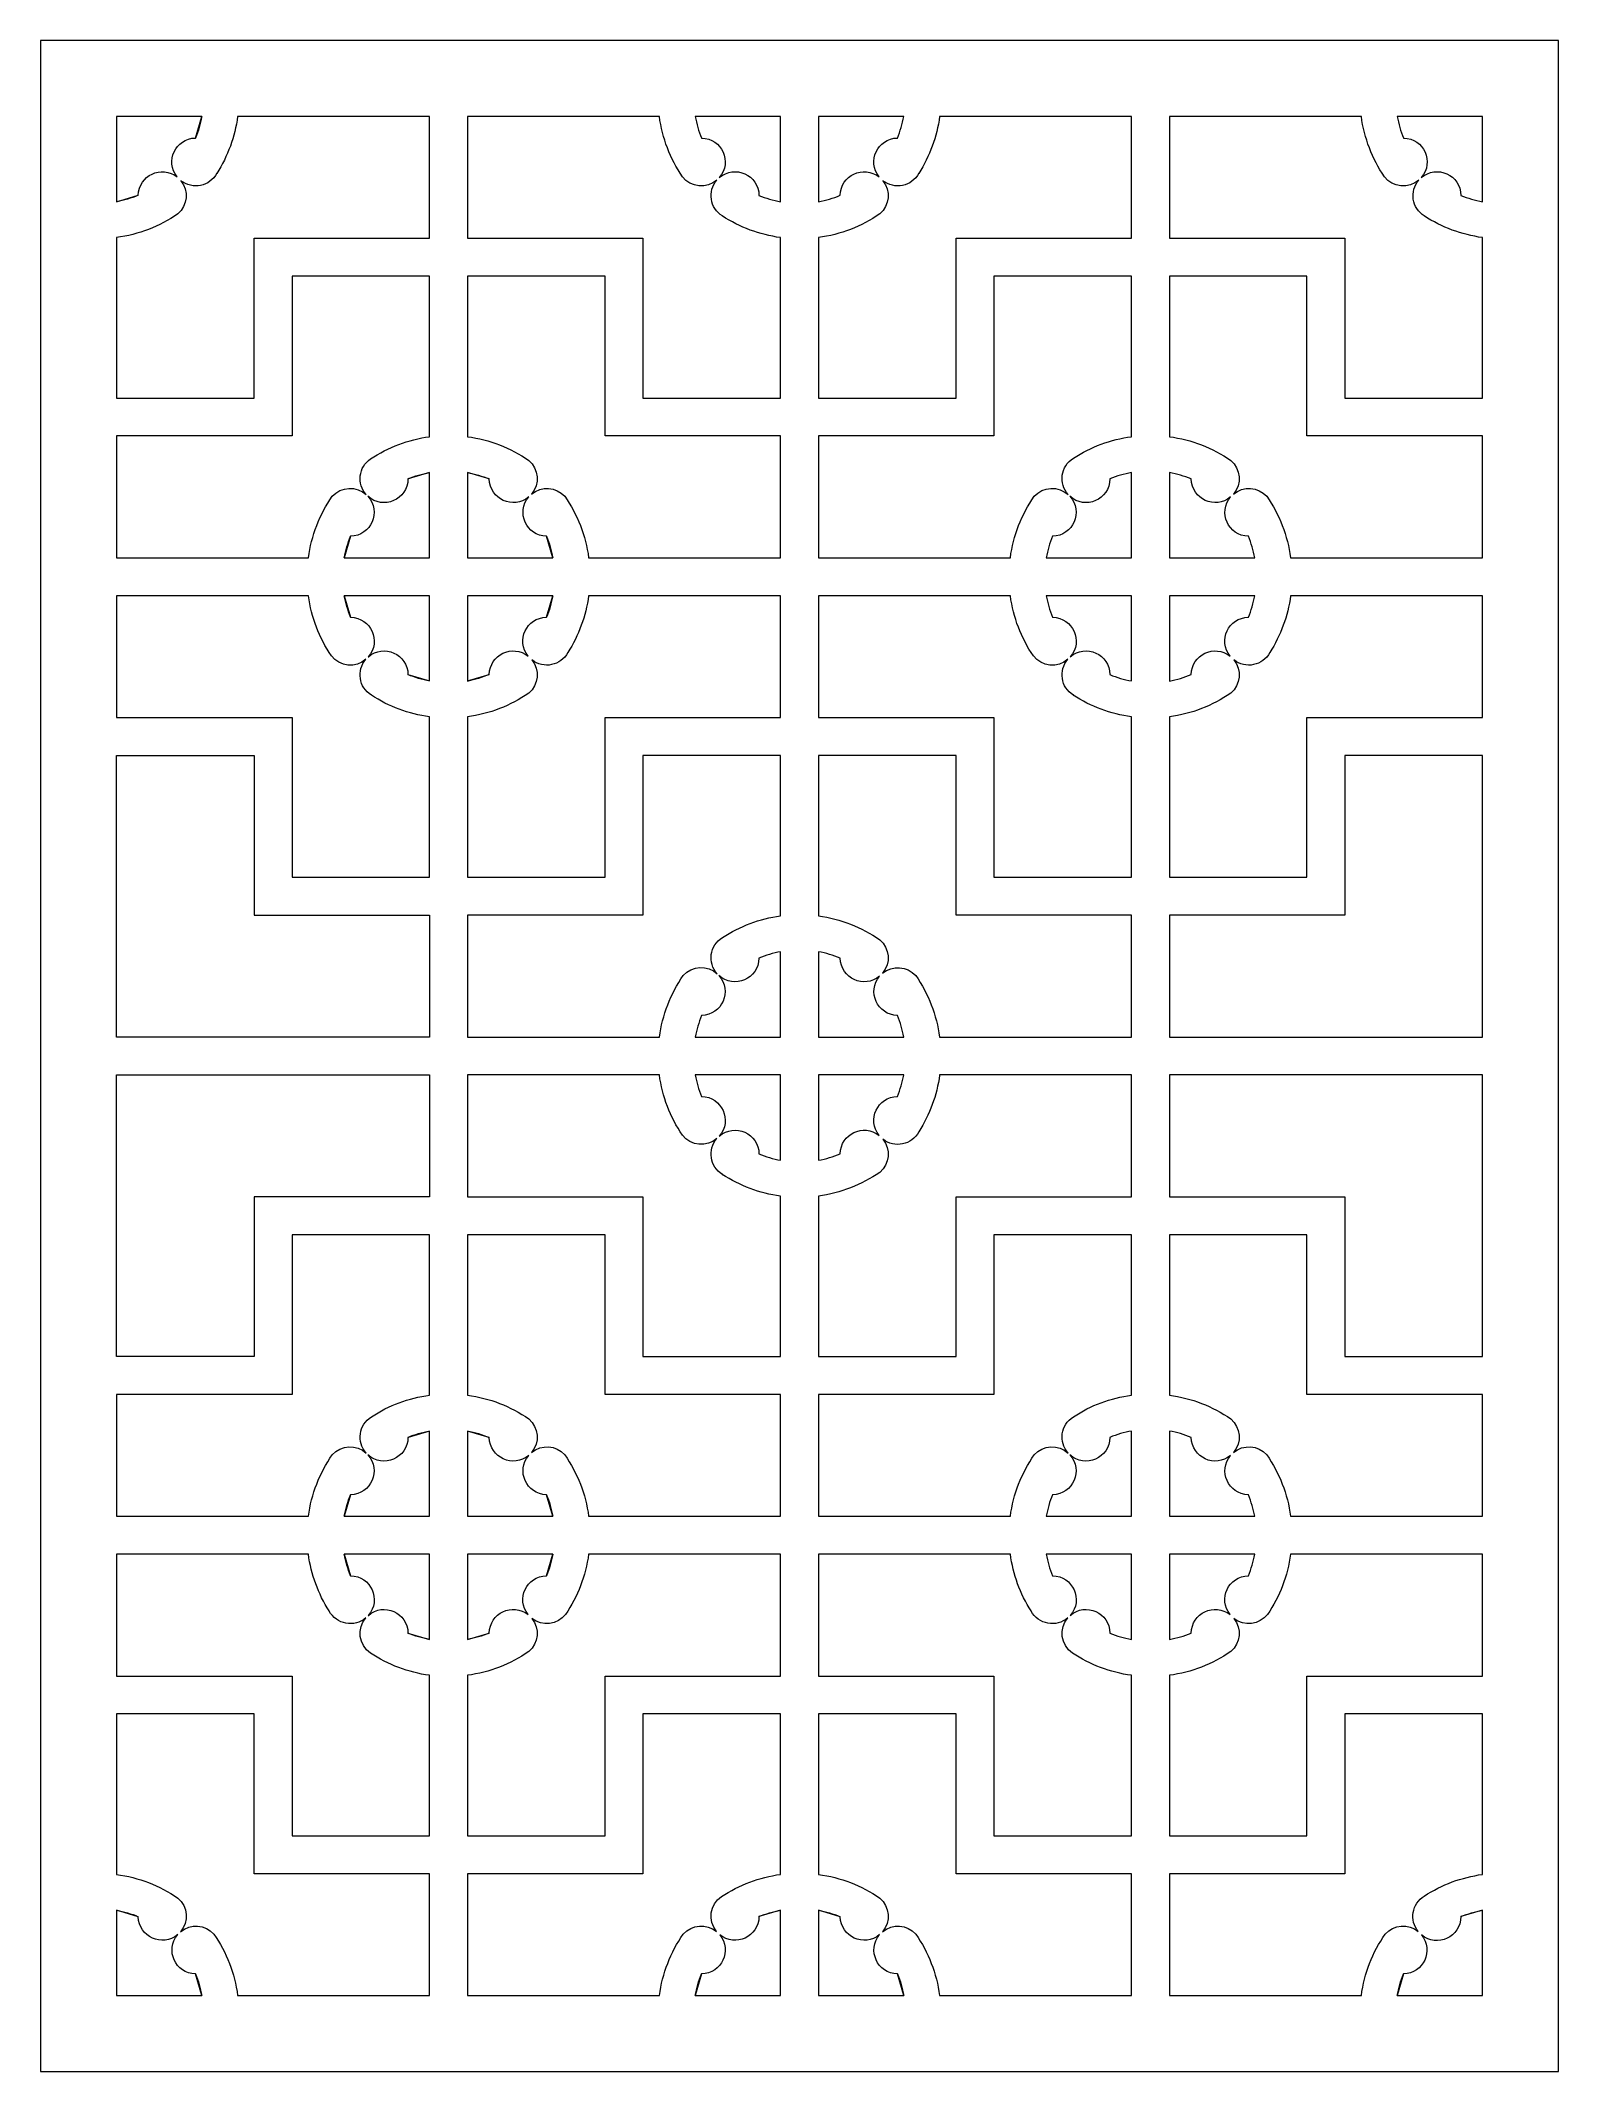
# Model space of a CAD drawing. Header units: centimetres. Extents: x -8 to 8.7, y -10.5 to 11.9.
import ezdxf

# ---------------------------------------------------------------- set-up
doc = ezdxf.new("R2010")
doc.units = ezdxf.units.CM
doc.header["$MEASUREMENT"] = 0
doc.layers.add('layer 1', color=7, linetype='Continuous')

msp = doc.modelspace()

# ---------------------------------------------------------------- linework, layer by layer
at = {"layer": 'layer 1', "color": 242, "lineweight": 9}
for points, knots in [([(-8.01935, 11.8819), (-8.01935, 11.8819), (8.68398, 11.8819), (8.68398, 11.8819), (8.68398, 11.8819), (8.68398, 11.8819), (8.68398, -10.47273), (8.68398, -10.47273), (8.68398, -10.47273), (8.68398, -10.47273), (-8.01935, -10.47273), (-8.01935, -10.47273), (-8.01935, -10.47273), (-8.01935, -10.47273), (-8.01935, 11.8819), (-8.01935, 11.8819)], [0, 0, 0, 0, 0.2, 0.2, 0.2, 0.2, 0.4, 0.4, 0.4, 0.4, 0.6, 0.6, 0.6, 0.6, 1, 1, 1, 1]), ([(-6.07971, 10.42094), (-5.95914, 10.61032), (-5.88113, 10.82369), (-5.85111, 11.04617), (-5.85111, 11.04617), (-5.85111, 11.04617), (-5.85102, 11.04673), (-5.85102, 11.04673), (-5.85102, 11.04673), (-5.85102, 11.04673), (-3.73912, 11.04673), (-3.73912, 11.04673), (-3.73912, 11.04673), (-3.73912, 11.04673), (-3.73912, 9.70581), (-3.73912, 9.70581), (-3.73912, 9.70581), (-3.73912, 9.70581), (-5.67044, 9.70581), (-5.67044, 9.70581), (-5.67044, 9.70581), (-5.67044, 9.70581), (-5.67044, 7.94732), (-5.67044, 7.94732), (-5.67044, 7.94732), (-5.67044, 7.94732), (-7.18418, 7.94732), (-7.18418, 7.94732), (-7.18418, 7.94732), (-7.18418, 7.94732), (-7.18418, 9.71357), (-7.18418, 9.71357), (-7.18418, 9.71357), (-7.18418, 9.71357), (-7.18476, 9.71351), (-7.18476, 9.71351), (-7.18476, 9.71351), (-6.94226, 9.74605), (-6.71084, 9.83554), (-6.50954, 9.97462), (-6.50954, 9.97462), (-6.50954, 9.97462), (-6.50914, 9.97488), (-6.50914, 9.97488), (-6.50914, 9.97488), (-6.40114, 10.06731), (-6.38605, 10.22891), (-6.47507, 10.33974), (-6.47507, 10.33974), (-6.47507, 10.33974), (-6.47517, 10.33985), (-6.47517, 10.33985), (-6.47517, 10.33985), (-6.34673, 10.2378), (-6.15712, 10.27685), (-6.07945, 10.42135), (-6.07945, 10.42135), (-6.07945, 10.42135), (-6.07971, 10.42094), (-6.07971, 10.42094)], [0, 0, 0, 0, 0.0625, 0.0625, 0.0625, 0.0625, 0.125, 0.125, 0.125, 0.125, 0.1875, 0.1875, 0.1875, 0.1875, 0.25, 0.25, 0.25, 0.25, 0.3125, 0.3125, 0.3125, 0.3125, 0.375, 0.375, 0.375, 0.375, 0.4375, 0.4375, 0.4375, 0.4375, 0.5, 0.5, 0.5, 0.5, 0.5625, 0.5625, 0.5625, 0.5625, 0.625, 0.625, 0.625, 0.625, 0.6875, 0.6875, 0.6875, 0.6875, 0.75, 0.75, 0.75, 0.75, 0.8125, 0.8125, 0.8125, 0.8125, 0.875, 0.875, 0.875, 0.875, 1, 1, 1, 1]), ([(-7.1846, 10.10802), (-7.10224, 10.12291), (-7.02172, 10.14669), (-6.94447, 10.17894), (-6.94447, 10.17894), (-6.94447, 10.17894), (-7.18418, 10.10809), (-7.18418, 10.10809), (-7.18418, 10.10809), (-7.18418, 10.10809), (-7.18418, 11.04673), (-7.18418, 11.04673), (-7.18418, 11.04673), (-7.18418, 11.04673), (-6.24553, 11.04673), (-6.24553, 11.04673), (-6.24553, 11.04673), (-6.24553, 11.04673), (-6.31543, 10.80933), (-6.31543, 10.80933), (-6.31543, 10.80933), (-6.28377, 10.8856), (-6.26037, 10.96506), (-6.24562, 11.04632), (-6.24562, 11.04632), (-6.24562, 11.04632), (-6.31526, 10.80972), (-6.31526, 10.80972), (-6.31526, 10.80972), (-6.53451, 10.80669), (-6.65428, 10.55244), (-6.51701, 10.38147), (-6.51701, 10.38147), (-6.51701, 10.38147), (-6.51695, 10.38139), (-6.51695, 10.38139), (-6.51695, 10.38139), (-6.68801, 10.51721), (-6.94076, 10.39751), (-6.94406, 10.17909), (-6.94406, 10.17909), (-6.94406, 10.17909), (-7.1846, 10.10802), (-7.1846, 10.10802)], [0, 0, 0, 0, 0.08333333, 0.08333333, 0.08333333, 0.08333333, 0.16666667, 0.16666667, 0.16666667, 0.16666667, 0.25, 0.25, 0.25, 0.25, 0.33333333, 0.33333333, 0.33333333, 0.33333333, 0.41666667, 0.41666667, 0.41666667, 0.41666667, 0.5, 0.5, 0.5, 0.5, 0.58333333, 0.58333333, 0.58333333, 0.58333333, 0.66666667, 0.66666667, 0.66666667, 0.66666667, 0.75, 0.75, 0.75, 0.75, 0.83333333, 0.83333333, 0.83333333, 0.83333333, 1, 1, 1, 1]), ([(-0.95626, 10.3833), (-0.8632, 10.26489), (-0.68982, 10.24855), (-0.57628, 10.3475), (-0.57628, 10.3475), (-0.57628, 10.3475), (-0.5762, 10.34755), (-0.5762, 10.34755), (-0.5762, 10.34755), (-0.68229, 10.22532), (-0.65396, 10.03705), (-0.51658, 9.95147), (-0.51658, 9.95147), (-0.51658, 9.95147), (-0.51697, 9.95174), (-0.51697, 9.95174), (-0.51697, 9.95174), (-0.32402, 9.82583), (-0.10536, 9.74448), (0.12297, 9.71366), (0.12297, 9.71366), (0.12297, 9.71366), (0.12353, 9.71357), (0.12353, 9.71357), (0.12353, 9.71357), (0.12353, 9.71357), (0.12353, 7.94732), (0.12353, 7.94732), (0.12353, 7.94732), (0.12353, 7.94732), (-1.39021, 7.94732), (-1.39021, 7.94732), (-1.39021, 7.94732), (-1.39021, 7.94732), (-1.39021, 9.70581), (-1.39021, 9.70581), (-1.39021, 9.70581), (-1.39021, 9.70581), (-3.32153, 9.70581), (-3.32153, 9.70581), (-3.32153, 9.70581), (-3.32153, 9.70581), (-3.32153, 11.04673), (-3.32153, 11.04673), (-3.32153, 11.04673), (-3.32153, 11.04673), (-1.20963, 11.04673), (-1.20963, 11.04673), (-1.20963, 11.04673), (-1.20963, 11.04673), (-1.20969, 11.04732), (-1.20969, 11.04732), (-1.20969, 11.04732), (-1.17778, 10.80953), (-1.0911, 10.58233), (-0.95651, 10.3837), (-0.95651, 10.3837), (-0.95651, 10.3837), (-0.95626, 10.3833), (-0.95626, 10.3833)], [0, 0, 0, 0, 0.0625, 0.0625, 0.0625, 0.0625, 0.125, 0.125, 0.125, 0.125, 0.1875, 0.1875, 0.1875, 0.1875, 0.25, 0.25, 0.25, 0.25, 0.3125, 0.3125, 0.3125, 0.3125, 0.375, 0.375, 0.375, 0.375, 0.4375, 0.4375, 0.4375, 0.4375, 0.5, 0.5, 0.5, 0.5, 0.5625, 0.5625, 0.5625, 0.5625, 0.625, 0.625, 0.625, 0.625, 0.6875, 0.6875, 0.6875, 0.6875, 0.75, 0.75, 0.75, 0.75, 0.8125, 0.8125, 0.8125, 0.8125, 0.875, 0.875, 0.875, 0.875, 1, 1, 1, 1]), ([(-0.11363, 10.17786), (-0.11591, 10.40257), (-0.38075, 10.5214), (-0.55011, 10.3737), (-0.55011, 10.3737), (-0.55011, 10.3737), (-0.55018, 10.37364), (-0.55018, 10.37364), (-0.55018, 10.37364), (-0.40328, 10.54275), (-0.52137, 10.80659), (-0.74535, 10.80971), (-0.74535, 10.80971), (-0.74535, 10.80971), (-0.74546, 10.80993), (-0.74546, 10.80993), (-0.74546, 10.80993), (-0.77696, 10.88627), (-0.80031, 10.96571), (-0.81514, 11.04695), (-0.81514, 11.04695), (-0.81514, 11.04695), (-0.81511, 11.04673), (-0.81511, 11.04673), (-0.81511, 11.04673), (-0.81511, 11.04673), (0.12353, 11.04673), (0.12353, 11.04673), (0.12353, 11.04673), (0.12353, 11.04673), (0.12353, 10.10809), (0.12353, 10.10809), (0.12353, 10.10809), (0.12353, 10.10809), (0.12333, 10.10814), (0.12333, 10.10814), (0.12333, 10.10814), (0.04204, 10.12302), (-0.03744, 10.14642), (-0.11381, 10.17797), (-0.11381, 10.17797), (-0.11381, 10.17797), (-0.11363, 10.17786), (-0.11363, 10.17786)], [0, 0, 0, 0, 0.08333333, 0.08333333, 0.08333333, 0.08333333, 0.16666667, 0.16666667, 0.16666667, 0.16666667, 0.25, 0.25, 0.25, 0.25, 0.33333333, 0.33333333, 0.33333333, 0.33333333, 0.41666667, 0.41666667, 0.41666667, 0.41666667, 0.5, 0.5, 0.5, 0.5, 0.58333333, 0.58333333, 0.58333333, 0.58333333, 0.66666667, 0.66666667, 0.66666667, 0.66666667, 0.75, 0.75, 0.75, 0.75, 0.83333333, 0.83333333, 0.83333333, 0.83333333, 1, 1, 1, 1]), ([(1.64558, 10.42094), (1.76614, 10.61032), (1.84415, 10.82369), (1.87418, 11.04617), (1.87418, 11.04617), (1.87418, 11.04617), (1.87427, 11.04673), (1.87427, 11.04673), (1.87427, 11.04673), (1.87427, 11.04673), (3.98618, 11.04673), (3.98618, 11.04673), (3.98618, 11.04673), (3.98618, 11.04673), (3.98618, 9.70581), (3.98618, 9.70581), (3.98618, 9.70581), (3.98618, 9.70581), (2.05484, 9.70581), (2.05484, 9.70581), (2.05484, 9.70581), (2.05484, 9.70581), (2.05484, 7.94732), (2.05484, 7.94732), (2.05484, 7.94732), (2.05484, 7.94732), (0.54112, 7.94732), (0.54112, 7.94732), (0.54112, 7.94732), (0.54112, 7.94732), (0.54112, 9.71357), (0.54112, 9.71357), (0.54112, 9.71357), (0.54112, 9.71357), (0.54054, 9.71351), (0.54054, 9.71351), (0.54054, 9.71351), (0.78304, 9.74605), (1.01444, 9.83554), (1.21574, 9.97462), (1.21574, 9.97462), (1.21574, 9.97462), (1.21614, 9.97488), (1.21614, 9.97488), (1.21614, 9.97488), (1.32414, 10.06731), (1.33923, 10.22891), (1.25021, 10.33974), (1.25021, 10.33974), (1.25021, 10.33974), (1.25012, 10.33985), (1.25012, 10.33985), (1.25012, 10.33985), (1.37855, 10.2378), (1.56817, 10.27685), (1.64584, 10.42135), (1.64584, 10.42135), (1.64584, 10.42135), (1.64558, 10.42094), (1.64558, 10.42094)], [0, 0, 0, 0, 0.0625, 0.0625, 0.0625, 0.0625, 0.125, 0.125, 0.125, 0.125, 0.1875, 0.1875, 0.1875, 0.1875, 0.25, 0.25, 0.25, 0.25, 0.3125, 0.3125, 0.3125, 0.3125, 0.375, 0.375, 0.375, 0.375, 0.4375, 0.4375, 0.4375, 0.4375, 0.5, 0.5, 0.5, 0.5, 0.5625, 0.5625, 0.5625, 0.5625, 0.625, 0.625, 0.625, 0.625, 0.6875, 0.6875, 0.6875, 0.6875, 0.75, 0.75, 0.75, 0.75, 0.8125, 0.8125, 0.8125, 0.8125, 0.875, 0.875, 0.875, 0.875, 1, 1, 1, 1]), ([(0.78083, 10.17894), (0.70353, 10.14682), (0.62303, 10.12304), (0.54069, 10.10802), (0.54069, 10.10802), (0.54069, 10.10802), (0.54112, 10.10809), (0.54112, 10.10809), (0.54112, 10.10809), (0.54112, 10.10809), (0.54112, 11.04673), (0.54112, 11.04673), (0.54112, 11.04673), (0.54112, 11.04673), (1.47976, 11.04673), (1.47976, 11.04673), (1.47976, 11.04673), (1.47976, 11.04673), (1.47967, 11.04632), (1.47967, 11.04632), (1.47967, 11.04632), (1.46479, 10.96508), (1.44139, 10.88566), (1.40986, 10.80933), (1.40986, 10.80933), (1.40986, 10.80933), (1.41003, 10.80972), (1.41003, 10.80972), (1.41003, 10.80972), (1.19078, 10.80669), (1.07101, 10.55244), (1.20828, 10.38147), (1.20828, 10.38147), (1.20828, 10.38147), (1.20834, 10.38139), (1.20834, 10.38139), (1.20834, 10.38139), (1.03727, 10.51721), (0.78453, 10.39751), (0.78124, 10.17909), (0.78124, 10.17909), (0.78124, 10.17909), (0.78083, 10.17894), (0.78083, 10.17894)], [0, 0, 0, 0, 0.08333333, 0.08333333, 0.08333333, 0.08333333, 0.16666667, 0.16666667, 0.16666667, 0.16666667, 0.25, 0.25, 0.25, 0.25, 0.33333333, 0.33333333, 0.33333333, 0.33333333, 0.41666667, 0.41666667, 0.41666667, 0.41666667, 0.5, 0.5, 0.5, 0.5, 0.58333333, 0.58333333, 0.58333333, 0.58333333, 0.66666667, 0.66666667, 0.66666667, 0.66666667, 0.75, 0.75, 0.75, 0.75, 0.83333333, 0.83333333, 0.83333333, 0.83333333, 1, 1, 1, 1]), ([(6.76903, 10.3833), (6.86208, 10.26489), (7.03546, 10.24855), (7.149, 10.3475), (7.149, 10.3475), (7.149, 10.3475), (7.14909, 10.34755), (7.14909, 10.34755), (7.14909, 10.34755), (7.04299, 10.22532), (7.07132, 10.03705), (7.2087, 9.95147), (7.2087, 9.95147), (7.2087, 9.95147), (7.20831, 9.95174), (7.20831, 9.95174), (7.20831, 9.95174), (7.40126, 9.82583), (7.61992, 9.74448), (7.84826, 9.71366), (7.84826, 9.71366), (7.84826, 9.71366), (7.84882, 9.71357), (7.84882, 9.71357), (7.84882, 9.71357), (7.84882, 9.71357), (7.84882, 7.94732), (7.84882, 7.94732), (7.84882, 7.94732), (7.84882, 7.94732), (6.33508, 7.94732), (6.33508, 7.94732), (6.33508, 7.94732), (6.33508, 7.94732), (6.33508, 9.70581), (6.33508, 9.70581), (6.33508, 9.70581), (6.33508, 9.70581), (4.40375, 9.70581), (4.40375, 9.70581), (4.40375, 9.70581), (4.40375, 9.70581), (4.40375, 11.04673), (4.40375, 11.04673), (4.40375, 11.04673), (4.40375, 11.04673), (6.51565, 11.04673), (6.51565, 11.04673), (6.51565, 11.04673), (6.51565, 11.04673), (6.5156, 11.04732), (6.5156, 11.04732), (6.5156, 11.04732), (6.54751, 10.80953), (6.63419, 10.58233), (6.76877, 10.3837), (6.76877, 10.3837), (6.76877, 10.3837), (6.76903, 10.3833), (6.76903, 10.3833)], [0, 0, 0, 0, 0.0625, 0.0625, 0.0625, 0.0625, 0.125, 0.125, 0.125, 0.125, 0.1875, 0.1875, 0.1875, 0.1875, 0.25, 0.25, 0.25, 0.25, 0.3125, 0.3125, 0.3125, 0.3125, 0.375, 0.375, 0.375, 0.375, 0.4375, 0.4375, 0.4375, 0.4375, 0.5, 0.5, 0.5, 0.5, 0.5625, 0.5625, 0.5625, 0.5625, 0.625, 0.625, 0.625, 0.625, 0.6875, 0.6875, 0.6875, 0.6875, 0.75, 0.75, 0.75, 0.75, 0.8125, 0.8125, 0.8125, 0.8125, 0.875, 0.875, 0.875, 0.875, 1, 1, 1, 1]), ([(7.61166, 10.17786), (7.60938, 10.40257), (7.34454, 10.5214), (7.17518, 10.3737), (7.17518, 10.3737), (7.17518, 10.3737), (7.1751, 10.37364), (7.1751, 10.37364), (7.1751, 10.37364), (7.322, 10.54275), (7.20392, 10.80659), (6.97994, 10.80971), (6.97994, 10.80971), (6.97994, 10.80971), (6.97982, 10.80993), (6.97982, 10.80993), (6.97982, 10.80993), (6.94833, 10.88627), (6.92498, 10.96571), (6.91014, 11.04695), (6.91014, 11.04695), (6.91014, 11.04695), (6.91017, 11.04673), (6.91017, 11.04673), (6.91017, 11.04673), (6.91017, 11.04673), (7.84882, 11.04673), (7.84882, 11.04673), (7.84882, 11.04673), (7.84882, 11.04673), (7.84882, 10.10809), (7.84882, 10.10809), (7.84882, 10.10809), (7.84882, 10.10809), (7.84862, 10.10814), (7.84862, 10.10814), (7.84862, 10.10814), (7.76733, 10.12302), (7.68785, 10.14642), (7.61148, 10.17797), (7.61148, 10.17797), (7.61148, 10.17797), (7.61166, 10.17786), (7.61166, 10.17786)], [0, 0, 0, 0, 0.08333333, 0.08333333, 0.08333333, 0.08333333, 0.16666667, 0.16666667, 0.16666667, 0.16666667, 0.25, 0.25, 0.25, 0.25, 0.33333333, 0.33333333, 0.33333333, 0.33333333, 0.41666667, 0.41666667, 0.41666667, 0.41666667, 0.5, 0.5, 0.5, 0.5, 0.58333333, 0.58333333, 0.58333333, 0.58333333, 0.66666667, 0.66666667, 0.66666667, 0.66666667, 0.75, 0.75, 0.75, 0.75, 0.83333333, 0.83333333, 0.83333333, 0.83333333, 1, 1, 1, 1]), ([(-4.38945, 7.27737), (-4.52039, 7.18711), (-4.542, 7.00211), (-4.43539, 6.8841), (-4.43539, 6.8841), (-4.43539, 6.8841), (-4.43533, 6.88401), (-4.43533, 6.88401), (-4.43533, 6.88401), (-4.54336, 6.98315), (-4.71166, 6.97498), (-4.80959, 6.86586), (-4.80959, 6.86586), (-4.80959, 6.86586), (-4.80958, 6.86587), (-4.80958, 6.86587), (-4.80958, 6.86587), (-4.94948, 6.66418), (-5.03952, 6.4321), (-5.07227, 6.18882), (-5.07227, 6.18882), (-5.07227, 6.18882), (-5.07228, 6.18882), (-5.07228, 6.18882), (-5.07228, 6.18882), (-5.07228, 6.18882), (-7.18418, 6.18882), (-7.18418, 6.18882), (-7.18418, 6.18882), (-7.18418, 6.18882), (-7.18418, 7.52973), (-7.18418, 7.52973), (-7.18418, 7.52973), (-7.18418, 7.52973), (-5.25285, 7.52973), (-5.25285, 7.52973), (-5.25285, 7.52973), (-5.25285, 7.52973), (-5.25285, 9.28822), (-5.25285, 9.28822), (-5.25285, 9.28822), (-5.25285, 9.28822), (-3.73912, 9.28822), (-3.73912, 9.28822), (-3.73912, 9.28822), (-3.73912, 9.28822), (-3.73912, 7.52199), (-3.73912, 7.52199), (-3.73912, 7.52199), (-3.73912, 7.52199), (-3.73911, 7.52198), (-3.73911, 7.52198), (-3.73911, 7.52198), (-3.97158, 7.4907), (-4.19399, 7.40704), (-4.38945, 7.27737)], [0, 0, 0, 0, 0.06666667, 0.06666667, 0.06666667, 0.06666667, 0.13333333, 0.13333333, 0.13333333, 0.13333333, 0.2, 0.2, 0.2, 0.2, 0.26666667, 0.26666667, 0.26666667, 0.26666667, 0.33333333, 0.33333333, 0.33333333, 0.33333333, 0.4, 0.4, 0.4, 0.4, 0.46666667, 0.46666667, 0.46666667, 0.46666667, 0.53333333, 0.53333333, 0.53333333, 0.53333333, 0.6, 0.6, 0.6, 0.6, 0.66666667, 0.66666667, 0.66666667, 0.66666667, 0.73333333, 0.73333333, 0.73333333, 0.73333333, 0.8, 0.8, 0.8, 0.8, 0.86666667, 0.86666667, 0.86666667, 0.86666667, 1, 1, 1, 1]), ([(0.12353, 6.18882), (0.12353, 6.18882), (-1.98837, 6.18882), (-1.98837, 6.18882), (-1.98837, 6.18882), (-1.98837, 6.18882), (-1.98839, 6.18882), (-1.98839, 6.18882), (-1.98839, 6.18882), (-2.02113, 6.4321), (-2.11117, 6.66418), (-2.25107, 6.86587), (-2.25107, 6.86587), (-2.25107, 6.86587), (-2.25107, 6.86587), (-2.25107, 6.86587), (-2.25107, 6.86587), (-2.34614, 6.97142), (-2.50794, 6.98249), (-2.61649, 6.89084), (-2.61649, 6.89084), (-2.61649, 6.89084), (-2.61658, 6.89078), (-2.61658, 6.89078), (-2.61658, 6.89078), (-2.52324, 7.00126), (-2.53655, 7.16648), (-2.64639, 7.26059), (-2.64639, 7.26059), (-2.64639, 7.26059), (-2.64642, 7.26063), (-2.64642, 7.26063), (-2.64642, 7.26063), (-2.84768, 7.39977), (-3.07905, 7.48934), (-3.32154, 7.52198), (-3.32154, 7.52198), (-3.32154, 7.52198), (-3.32153, 7.52199), (-3.32153, 7.52199), (-3.32153, 7.52199), (-3.32153, 7.52199), (-3.32153, 9.28822), (-3.32153, 9.28822), (-3.32153, 9.28822), (-3.32153, 9.28822), (-1.80779, 9.28822), (-1.80779, 9.28822), (-1.80779, 9.28822), (-1.80779, 9.28822), (-1.80779, 7.52973), (-1.80779, 7.52973), (-1.80779, 7.52973), (-1.80779, 7.52973), (0.12353, 7.52973), (0.12353, 7.52973), (0.12353, 7.52973), (0.12353, 7.52973), (0.12353, 6.18882), (0.12353, 6.18882)], [0, 0, 0, 0, 0.0625, 0.0625, 0.0625, 0.0625, 0.125, 0.125, 0.125, 0.125, 0.1875, 0.1875, 0.1875, 0.1875, 0.25, 0.25, 0.25, 0.25, 0.3125, 0.3125, 0.3125, 0.3125, 0.375, 0.375, 0.375, 0.375, 0.4375, 0.4375, 0.4375, 0.4375, 0.5, 0.5, 0.5, 0.5, 0.5625, 0.5625, 0.5625, 0.5625, 0.625, 0.625, 0.625, 0.625, 0.6875, 0.6875, 0.6875, 0.6875, 0.75, 0.75, 0.75, 0.75, 0.8125, 0.8125, 0.8125, 0.8125, 0.875, 0.875, 0.875, 0.875, 1, 1, 1, 1]), ([(3.34614, 7.28414), (3.2069, 7.19747), (3.17995, 7.0058), (3.2899, 6.8841), (3.2899, 6.8841), (3.2899, 6.8841), (3.28995, 6.88401), (3.28995, 6.88401), (3.28995, 6.88401), (3.18192, 6.98315), (3.01362, 6.97498), (2.9157, 6.86586), (2.9157, 6.86586), (2.9157, 6.86586), (2.91571, 6.86587), (2.91571, 6.86587), (2.91571, 6.86587), (2.7758, 6.66418), (2.68576, 6.4321), (2.65302, 6.18882), (2.65302, 6.18882), (2.65302, 6.18882), (2.65301, 6.18882), (2.65301, 6.18882), (2.65301, 6.18882), (2.65301, 6.18882), (0.54112, 6.18882), (0.54112, 6.18882), (0.54112, 6.18882), (0.54112, 6.18882), (0.54112, 7.52973), (0.54112, 7.52973), (0.54112, 7.52973), (0.54112, 7.52973), (2.47243, 7.52973), (2.47243, 7.52973), (2.47243, 7.52973), (2.47243, 7.52973), (2.47243, 9.28822), (2.47243, 9.28822), (2.47243, 9.28822), (2.47243, 9.28822), (3.98618, 9.28822), (3.98618, 9.28822), (3.98618, 9.28822), (3.98618, 9.28822), (3.98618, 7.52199), (3.98618, 7.52199), (3.98618, 7.52199), (3.98618, 7.52199), (3.98618, 7.52198), (3.98618, 7.52198), (3.98618, 7.52198), (3.75783, 7.49125), (3.53914, 7.40999), (3.34615, 7.28414), (3.34615, 7.28414), (3.34615, 7.28414), (3.34614, 7.28414), (3.34614, 7.28414)], [0, 0, 0, 0, 0.0625, 0.0625, 0.0625, 0.0625, 0.125, 0.125, 0.125, 0.125, 0.1875, 0.1875, 0.1875, 0.1875, 0.25, 0.25, 0.25, 0.25, 0.3125, 0.3125, 0.3125, 0.3125, 0.375, 0.375, 0.375, 0.375, 0.4375, 0.4375, 0.4375, 0.4375, 0.5, 0.5, 0.5, 0.5, 0.5625, 0.5625, 0.5625, 0.5625, 0.625, 0.625, 0.625, 0.625, 0.6875, 0.6875, 0.6875, 0.6875, 0.75, 0.75, 0.75, 0.75, 0.8125, 0.8125, 0.8125, 0.8125, 0.875, 0.875, 0.875, 0.875, 1, 1, 1, 1]), ([(5.9175, 7.52973), (5.9175, 7.52973), (7.84882, 7.52973), (7.84882, 7.52973), (7.84882, 7.52973), (7.84882, 7.52973), (7.84882, 6.18882), (7.84882, 6.18882), (7.84882, 6.18882), (7.84882, 6.18882), (5.73692, 6.18882), (5.73692, 6.18882), (5.73692, 6.18882), (5.73692, 6.18882), (5.7369, 6.18882), (5.7369, 6.18882), (5.7369, 6.18882), (5.70416, 6.4321), (5.61412, 6.66418), (5.47421, 6.86587), (5.47421, 6.86587), (5.47421, 6.86587), (5.47422, 6.86587), (5.47422, 6.86587), (5.47422, 6.86587), (5.37915, 6.97142), (5.21735, 6.98249), (5.10879, 6.89084), (5.10879, 6.89084), (5.10879, 6.89084), (5.10872, 6.89078), (5.10872, 6.89078), (5.10872, 6.89078), (5.20206, 7.00126), (5.18874, 7.16648), (5.07891, 7.26059), (5.07891, 7.26059), (5.07891, 7.26059), (5.07886, 7.26063), (5.07886, 7.26063), (5.07886, 7.26063), (4.87761, 7.39977), (4.64623, 7.48934), (4.40374, 7.52198), (4.40374, 7.52198), (4.40374, 7.52198), (4.40375, 7.52199), (4.40375, 7.52199), (4.40375, 7.52199), (4.40375, 7.52199), (4.40375, 9.28822), (4.40375, 9.28822), (4.40375, 9.28822), (4.40375, 9.28822), (5.9175, 9.28822), (5.9175, 9.28822), (5.9175, 9.28822), (5.9175, 9.28822), (5.9175, 7.52973), (5.9175, 7.52973)], [0, 0, 0, 0, 0.0625, 0.0625, 0.0625, 0.0625, 0.125, 0.125, 0.125, 0.125, 0.1875, 0.1875, 0.1875, 0.1875, 0.25, 0.25, 0.25, 0.25, 0.3125, 0.3125, 0.3125, 0.3125, 0.375, 0.375, 0.375, 0.375, 0.4375, 0.4375, 0.4375, 0.4375, 0.5, 0.5, 0.5, 0.5, 0.5625, 0.5625, 0.5625, 0.5625, 0.625, 0.625, 0.625, 0.625, 0.6875, 0.6875, 0.6875, 0.6875, 0.75, 0.75, 0.75, 0.75, 0.8125, 0.8125, 0.8125, 0.8125, 0.875, 0.875, 0.875, 0.875, 1, 1, 1, 1]), ([(-3.73912, 6.18882), (-3.73912, 6.18882), (-4.67777, 6.18882), (-4.67777, 6.18882), (-4.67777, 6.18882), (-4.67777, 6.18882), (-4.60798, 6.42596), (-4.60798, 6.42596), (-4.60798, 6.42596), (-4.63964, 6.34963), (-4.66303, 6.27013), (-4.67776, 6.18882), (-4.67776, 6.18882), (-4.67776, 6.18882), (-4.6081, 6.42597), (-4.6081, 6.42597), (-4.6081, 6.42597), (-4.38222, 6.4304), (-4.26622, 6.69864), (-4.41771, 6.86625), (-4.41771, 6.86625), (-4.41771, 6.86625), (-4.4178, 6.86637), (-4.4178, 6.86637), (-4.4178, 6.86637), (-4.24997, 6.71225), (-3.97867, 6.82976), (-3.97628, 7.0576), (-3.97628, 7.0576), (-3.97628, 7.0576), (-3.73911, 7.12747), (-3.73911, 7.12747), (-3.73911, 7.12747), (-3.82042, 7.11274), (-3.89994, 7.08934), (-3.97626, 7.05768), (-3.97626, 7.05768), (-3.97626, 7.05768), (-3.73912, 7.12748), (-3.73912, 7.12748), (-3.73912, 7.12748), (-3.73912, 7.12748), (-3.73912, 6.18882), (-3.73912, 6.18882)], [0, 0, 0, 0, 0.08333333, 0.08333333, 0.08333333, 0.08333333, 0.16666667, 0.16666667, 0.16666667, 0.16666667, 0.25, 0.25, 0.25, 0.25, 0.33333333, 0.33333333, 0.33333333, 0.33333333, 0.41666667, 0.41666667, 0.41666667, 0.41666667, 0.5, 0.5, 0.5, 0.5, 0.58333333, 0.58333333, 0.58333333, 0.58333333, 0.66666667, 0.66666667, 0.66666667, 0.66666667, 0.75, 0.75, 0.75, 0.75, 0.83333333, 0.83333333, 0.83333333, 0.83333333, 1, 1, 1, 1]), ([(-3.32153, 6.18882), (-3.32153, 6.18882), (-3.32153, 7.12748), (-3.32153, 7.12748), (-3.32153, 7.12748), (-3.32153, 7.12748), (-3.08143, 7.05646), (-3.08143, 7.05646), (-3.08143, 7.05646), (-3.15867, 7.08874), (-3.23917, 7.11255), (-3.32154, 7.12747), (-3.32154, 7.12747), (-3.32154, 7.12747), (-3.08142, 7.05656), (-3.08142, 7.05656), (-3.08142, 7.05656), (-3.07815, 6.83447), (-2.81802, 6.71591), (-2.64825, 6.85913), (-2.64825, 6.85913), (-2.64825, 6.85913), (-2.64816, 6.85918), (-2.64816, 6.85918), (-2.64816, 6.85918), (-2.79087, 6.69012), (-2.67394, 6.43088), (-2.45275, 6.42598), (-2.45275, 6.42598), (-2.45275, 6.42598), (-2.3829, 6.18882), (-2.3829, 6.18882), (-2.3829, 6.18882), (-2.39762, 6.27013), (-2.42101, 6.34963), (-2.45267, 6.42596), (-2.45267, 6.42596), (-2.45267, 6.42596), (-2.38289, 6.18882), (-2.38289, 6.18882), (-2.38289, 6.18882), (-2.38289, 6.18882), (-3.32153, 6.18882), (-3.32153, 6.18882)], [0, 0, 0, 0, 0.08333333, 0.08333333, 0.08333333, 0.08333333, 0.16666667, 0.16666667, 0.16666667, 0.16666667, 0.25, 0.25, 0.25, 0.25, 0.33333333, 0.33333333, 0.33333333, 0.33333333, 0.41666667, 0.41666667, 0.41666667, 0.41666667, 0.5, 0.5, 0.5, 0.5, 0.58333333, 0.58333333, 0.58333333, 0.58333333, 0.66666667, 0.66666667, 0.66666667, 0.66666667, 0.75, 0.75, 0.75, 0.75, 0.83333333, 0.83333333, 0.83333333, 0.83333333, 1, 1, 1, 1]), ([(3.98618, 6.18882), (3.98618, 6.18882), (3.04752, 6.18882), (3.04752, 6.18882), (3.04752, 6.18882), (3.04752, 6.18882), (3.04753, 6.18882), (3.04753, 6.18882), (3.04753, 6.18882), (3.06239, 6.2701), (3.08577, 6.34958), (3.11731, 6.42596), (3.11731, 6.42596), (3.11731, 6.42596), (3.11719, 6.42597), (3.11719, 6.42597), (3.11719, 6.42597), (3.34307, 6.4304), (3.45906, 6.69864), (3.30758, 6.86625), (3.30758, 6.86625), (3.30758, 6.86625), (3.30748, 6.86637), (3.30748, 6.86637), (3.30748, 6.86637), (3.47532, 6.71225), (3.74661, 6.82976), (3.74901, 7.0576), (3.74901, 7.0576), (3.74901, 7.0576), (3.74902, 7.05768), (3.74902, 7.05768), (3.74902, 7.05768), (3.8254, 7.08923), (3.90489, 7.11261), (3.98618, 7.12747), (3.98618, 7.12747), (3.98618, 7.12747), (3.98618, 7.12748), (3.98618, 7.12748), (3.98618, 7.12748), (3.98618, 7.12748), (3.98618, 6.18882), (3.98618, 6.18882)], [0, 0, 0, 0, 0.08333333, 0.08333333, 0.08333333, 0.08333333, 0.16666667, 0.16666667, 0.16666667, 0.16666667, 0.25, 0.25, 0.25, 0.25, 0.33333333, 0.33333333, 0.33333333, 0.33333333, 0.41666667, 0.41666667, 0.41666667, 0.41666667, 0.5, 0.5, 0.5, 0.5, 0.58333333, 0.58333333, 0.58333333, 0.58333333, 0.66666667, 0.66666667, 0.66666667, 0.66666667, 0.75, 0.75, 0.75, 0.75, 0.83333333, 0.83333333, 0.83333333, 0.83333333, 1, 1, 1, 1]), ([(4.40375, 6.18882), (4.40375, 6.18882), (4.40375, 7.12748), (4.40375, 7.12748), (4.40375, 7.12748), (4.40375, 7.12748), (4.40395, 7.12743), (4.40395, 7.12743), (4.40395, 7.12743), (4.48629, 7.11236), (4.56678, 7.08855), (4.64406, 7.05638), (4.64406, 7.05638), (4.64406, 7.05638), (4.64388, 7.05656), (4.64388, 7.05656), (4.64388, 7.05656), (4.64715, 6.83447), (4.90727, 6.71591), (5.07704, 6.85913), (5.07704, 6.85913), (5.07704, 6.85913), (5.07713, 6.85918), (5.07713, 6.85918), (5.07713, 6.85918), (4.93441, 6.69012), (5.05134, 6.43088), (5.27254, 6.42598), (5.27254, 6.42598), (5.27254, 6.42598), (5.2727, 6.42576), (5.2727, 6.42576), (5.2727, 6.42576), (5.30421, 6.34937), (5.32759, 6.2699), (5.34243, 6.18861), (5.34243, 6.18861), (5.34243, 6.18861), (5.3424, 6.18882), (5.3424, 6.18882), (5.3424, 6.18882), (5.3424, 6.18882), (4.40375, 6.18882), (4.40375, 6.18882)], [0, 0, 0, 0, 0.08333333, 0.08333333, 0.08333333, 0.08333333, 0.16666667, 0.16666667, 0.16666667, 0.16666667, 0.25, 0.25, 0.25, 0.25, 0.33333333, 0.33333333, 0.33333333, 0.33333333, 0.41666667, 0.41666667, 0.41666667, 0.41666667, 0.5, 0.5, 0.5, 0.5, 0.58333333, 0.58333333, 0.58333333, 0.58333333, 0.66666667, 0.66666667, 0.66666667, 0.66666667, 0.75, 0.75, 0.75, 0.75, 0.83333333, 0.83333333, 0.83333333, 0.83333333, 1, 1, 1, 1]), ([(-4.8189, 5.10781), (-4.72585, 4.9894), (-4.55247, 4.97307), (-4.43893, 5.07201), (-4.43893, 5.07201), (-4.43893, 5.07201), (-4.43885, 5.07205), (-4.43885, 5.07205), (-4.43885, 5.07205), (-4.54494, 4.94982), (-4.51661, 4.76156), (-4.37924, 4.67598), (-4.37924, 4.67598), (-4.37924, 4.67598), (-4.37963, 4.67625), (-4.37963, 4.67625), (-4.37963, 4.67625), (-4.18668, 4.55034), (-3.96802, 4.46899), (-3.73968, 4.43818), (-3.73968, 4.43818), (-3.73968, 4.43818), (-3.73912, 4.43808), (-3.73912, 4.43808), (-3.73912, 4.43808), (-3.73912, 4.43808), (-3.73912, 2.67185), (-3.73912, 2.67185), (-3.73912, 2.67185), (-3.73912, 2.67185), (-5.25285, 2.67185), (-5.25285, 2.67185), (-5.25285, 2.67185), (-5.25285, 2.67185), (-5.25285, 4.43034), (-5.25285, 4.43034), (-5.25285, 4.43034), (-5.25285, 4.43034), (-7.18418, 4.43034), (-7.18418, 4.43034), (-7.18418, 4.43034), (-7.18418, 4.43034), (-7.18418, 5.77125), (-7.18418, 5.77125), (-7.18418, 5.77125), (-7.18418, 5.77125), (-5.07228, 5.77125), (-5.07228, 5.77125), (-5.07228, 5.77125), (-5.07228, 5.77125), (-5.07234, 5.77183), (-5.07234, 5.77183), (-5.07234, 5.77183), (-5.04043, 5.53404), (-4.95375, 5.30684), (-4.81917, 5.10821), (-4.81917, 5.10821), (-4.81917, 5.10821), (-4.8189, 5.10781), (-4.8189, 5.10781)], [0, 0, 0, 0, 0.0625, 0.0625, 0.0625, 0.0625, 0.125, 0.125, 0.125, 0.125, 0.1875, 0.1875, 0.1875, 0.1875, 0.25, 0.25, 0.25, 0.25, 0.3125, 0.3125, 0.3125, 0.3125, 0.375, 0.375, 0.375, 0.375, 0.4375, 0.4375, 0.4375, 0.4375, 0.5, 0.5, 0.5, 0.5, 0.5625, 0.5625, 0.5625, 0.5625, 0.625, 0.625, 0.625, 0.625, 0.6875, 0.6875, 0.6875, 0.6875, 0.75, 0.75, 0.75, 0.75, 0.8125, 0.8125, 0.8125, 0.8125, 0.875, 0.875, 0.875, 0.875, 1, 1, 1, 1]), ([(-3.97628, 4.90237), (-3.97856, 5.12707), (-4.2434, 5.2459), (-4.41276, 5.09821), (-4.41276, 5.09821), (-4.41276, 5.09821), (-4.41283, 5.09815), (-4.41283, 5.09815), (-4.41283, 5.09815), (-4.26593, 5.26726), (-4.38401, 5.5311), (-4.60799, 5.53422), (-4.60799, 5.53422), (-4.60799, 5.53422), (-4.67783, 5.77167), (-4.67783, 5.77167), (-4.67783, 5.77167), (-4.66314, 5.69041), (-4.6398, 5.61094), (-4.6082, 5.53464), (-4.6082, 5.53464), (-4.6082, 5.53464), (-4.67777, 5.77125), (-4.67777, 5.77125), (-4.67777, 5.77125), (-4.67777, 5.77125), (-3.73912, 5.77125), (-3.73912, 5.77125), (-3.73912, 5.77125), (-3.73912, 5.77125), (-3.73912, 4.8326), (-3.73912, 4.8326), (-3.73912, 4.8326), (-3.73912, 4.8326), (-3.97666, 4.90256), (-3.97666, 4.90256), (-3.97666, 4.90256), (-3.90035, 4.87087), (-3.82084, 4.84745), (-3.73954, 4.83269), (-3.73954, 4.83269), (-3.73954, 4.83269), (-3.97628, 4.90237), (-3.97628, 4.90237)], [0, 0, 0, 0, 0.08333333, 0.08333333, 0.08333333, 0.08333333, 0.16666667, 0.16666667, 0.16666667, 0.16666667, 0.25, 0.25, 0.25, 0.25, 0.33333333, 0.33333333, 0.33333333, 0.33333333, 0.41666667, 0.41666667, 0.41666667, 0.41666667, 0.5, 0.5, 0.5, 0.5, 0.58333333, 0.58333333, 0.58333333, 0.58333333, 0.66666667, 0.66666667, 0.66666667, 0.66666667, 0.75, 0.75, 0.75, 0.75, 0.83333333, 0.83333333, 0.83333333, 0.83333333, 1, 1, 1, 1]), ([(-2.21706, 5.14546), (-2.0965, 5.33483), (-2.01849, 5.5482), (-1.98846, 5.77068), (-1.98846, 5.77068), (-1.98846, 5.77068), (-1.98837, 5.77125), (-1.98837, 5.77125), (-1.98837, 5.77125), (-1.98837, 5.77125), (0.12353, 5.77125), (0.12353, 5.77125), (0.12353, 5.77125), (0.12353, 5.77125), (0.12353, 4.43034), (0.12353, 4.43034), (0.12353, 4.43034), (0.12353, 4.43034), (-1.80779, 4.43034), (-1.80779, 4.43034), (-1.80779, 4.43034), (-1.80779, 4.43034), (-1.80779, 2.67185), (-1.80779, 2.67185), (-1.80779, 2.67185), (-1.80779, 2.67185), (-3.32153, 2.67185), (-3.32153, 2.67185), (-3.32153, 2.67185), (-3.32153, 2.67185), (-3.32153, 4.43808), (-3.32153, 4.43808), (-3.32153, 4.43808), (-3.32153, 4.43808), (-3.32211, 4.43802), (-3.32211, 4.43802), (-3.32211, 4.43802), (-3.07961, 4.47057), (-2.8482, 4.56005), (-2.6469, 4.69913), (-2.6469, 4.69913), (-2.6469, 4.69913), (-2.6465, 4.69939), (-2.6465, 4.69939), (-2.6465, 4.69939), (-2.5385, 4.79182), (-2.52341, 4.95342), (-2.61243, 5.06425), (-2.61243, 5.06425), (-2.61243, 5.06425), (-2.61252, 5.06437), (-2.61252, 5.06437), (-2.61252, 5.06437), (-2.48408, 4.96231), (-2.29447, 5.00136), (-2.2168, 5.14586), (-2.2168, 5.14586), (-2.2168, 5.14586), (-2.21706, 5.14546), (-2.21706, 5.14546)], [0, 0, 0, 0, 0.0625, 0.0625, 0.0625, 0.0625, 0.125, 0.125, 0.125, 0.125, 0.1875, 0.1875, 0.1875, 0.1875, 0.25, 0.25, 0.25, 0.25, 0.3125, 0.3125, 0.3125, 0.3125, 0.375, 0.375, 0.375, 0.375, 0.4375, 0.4375, 0.4375, 0.4375, 0.5, 0.5, 0.5, 0.5, 0.5625, 0.5625, 0.5625, 0.5625, 0.625, 0.625, 0.625, 0.625, 0.6875, 0.6875, 0.6875, 0.6875, 0.75, 0.75, 0.75, 0.75, 0.8125, 0.8125, 0.8125, 0.8125, 0.875, 0.875, 0.875, 0.875, 1, 1, 1, 1]), ([(-2.4526, 5.53423), (-2.67186, 5.53121), (-2.79163, 5.27695), (-2.65435, 5.10598), (-2.65435, 5.10598), (-2.65435, 5.10598), (-2.65431, 5.1059), (-2.65431, 5.1059), (-2.65431, 5.1059), (-2.82537, 5.24172), (-3.07812, 5.12202), (-3.08142, 4.9036), (-3.08142, 4.9036), (-3.08142, 4.9036), (-3.32196, 4.83253), (-3.32196, 4.83253), (-3.32196, 4.83253), (-3.23959, 4.84742), (-3.15908, 4.8712), (-3.08183, 4.90345), (-3.08183, 4.90345), (-3.08183, 4.90345), (-3.32153, 4.8326), (-3.32153, 4.8326), (-3.32153, 4.8326), (-3.32153, 4.8326), (-3.32153, 5.77125), (-3.32153, 5.77125), (-3.32153, 5.77125), (-3.32153, 5.77125), (-2.38289, 5.77125), (-2.38289, 5.77125), (-2.38289, 5.77125), (-2.38289, 5.77125), (-2.45279, 5.53384), (-2.45279, 5.53384), (-2.45279, 5.53384), (-2.42113, 5.61011), (-2.39773, 5.68957), (-2.38297, 5.77083), (-2.38297, 5.77083), (-2.38297, 5.77083), (-2.4526, 5.53423), (-2.4526, 5.53423)], [0, 0, 0, 0, 0.08333333, 0.08333333, 0.08333333, 0.08333333, 0.16666667, 0.16666667, 0.16666667, 0.16666667, 0.25, 0.25, 0.25, 0.25, 0.33333333, 0.33333333, 0.33333333, 0.33333333, 0.41666667, 0.41666667, 0.41666667, 0.41666667, 0.5, 0.5, 0.5, 0.5, 0.58333333, 0.58333333, 0.58333333, 0.58333333, 0.66666667, 0.66666667, 0.66666667, 0.66666667, 0.75, 0.75, 0.75, 0.75, 0.83333333, 0.83333333, 0.83333333, 0.83333333, 1, 1, 1, 1]), ([(2.90639, 5.10781), (2.99944, 4.9894), (3.17282, 4.97307), (3.28636, 5.07201), (3.28636, 5.07201), (3.28636, 5.07201), (3.28644, 5.07205), (3.28644, 5.07205), (3.28644, 5.07205), (3.18034, 4.94982), (3.20867, 4.76156), (3.34605, 4.67598), (3.34605, 4.67598), (3.34605, 4.67598), (3.34566, 4.67625), (3.34566, 4.67625), (3.34566, 4.67625), (3.53861, 4.55034), (3.75727, 4.46899), (3.9856, 4.43818), (3.9856, 4.43818), (3.9856, 4.43818), (3.98618, 4.43808), (3.98618, 4.43808), (3.98618, 4.43808), (3.98618, 4.43808), (3.98618, 2.67185), (3.98618, 2.67185), (3.98618, 2.67185), (3.98618, 2.67185), (2.47243, 2.67185), (2.47243, 2.67185), (2.47243, 2.67185), (2.47243, 2.67185), (2.47243, 4.43034), (2.47243, 4.43034), (2.47243, 4.43034), (2.47243, 4.43034), (0.54112, 4.43034), (0.54112, 4.43034), (0.54112, 4.43034), (0.54112, 4.43034), (0.54112, 5.77125), (0.54112, 5.77125), (0.54112, 5.77125), (0.54112, 5.77125), (2.65301, 5.77125), (2.65301, 5.77125), (2.65301, 5.77125), (2.65301, 5.77125), (2.65294, 5.77183), (2.65294, 5.77183), (2.65294, 5.77183), (2.68486, 5.53404), (2.77153, 5.30684), (2.90612, 5.10821), (2.90612, 5.10821), (2.90612, 5.10821), (2.90639, 5.10781), (2.90639, 5.10781)], [0, 0, 0, 0, 0.0625, 0.0625, 0.0625, 0.0625, 0.125, 0.125, 0.125, 0.125, 0.1875, 0.1875, 0.1875, 0.1875, 0.25, 0.25, 0.25, 0.25, 0.3125, 0.3125, 0.3125, 0.3125, 0.375, 0.375, 0.375, 0.375, 0.4375, 0.4375, 0.4375, 0.4375, 0.5, 0.5, 0.5, 0.5, 0.5625, 0.5625, 0.5625, 0.5625, 0.625, 0.625, 0.625, 0.625, 0.6875, 0.6875, 0.6875, 0.6875, 0.75, 0.75, 0.75, 0.75, 0.8125, 0.8125, 0.8125, 0.8125, 0.875, 0.875, 0.875, 0.875, 1, 1, 1, 1]), ([(3.98618, 5.77125), (3.98618, 5.77125), (3.98618, 4.8326), (3.98618, 4.8326), (3.98618, 4.8326), (3.98618, 4.8326), (3.98597, 4.83265), (3.98597, 4.83265), (3.98597, 4.83265), (3.90468, 4.84753), (3.8252, 4.87093), (3.74882, 4.90248), (3.74882, 4.90248), (3.74882, 4.90248), (3.74901, 4.90237), (3.74901, 4.90237), (3.74901, 4.90237), (3.74673, 5.12707), (3.48188, 5.2459), (3.31253, 5.09821), (3.31253, 5.09821), (3.31253, 5.09821), (3.31246, 5.09815), (3.31246, 5.09815), (3.31246, 5.09815), (3.45936, 5.26726), (3.34127, 5.5311), (3.1173, 5.53422), (3.1173, 5.53422), (3.1173, 5.53422), (3.11717, 5.53444), (3.11717, 5.53444), (3.11717, 5.53444), (3.08568, 5.61078), (3.06232, 5.69022), (3.04749, 5.77147), (3.04749, 5.77147), (3.04749, 5.77147), (3.04752, 5.77125), (3.04752, 5.77125), (3.04752, 5.77125), (3.04752, 5.77125), (3.98618, 5.77125), (3.98618, 5.77125)], [0, 0, 0, 0, 0.08333333, 0.08333333, 0.08333333, 0.08333333, 0.16666667, 0.16666667, 0.16666667, 0.16666667, 0.25, 0.25, 0.25, 0.25, 0.33333333, 0.33333333, 0.33333333, 0.33333333, 0.41666667, 0.41666667, 0.41666667, 0.41666667, 0.5, 0.5, 0.5, 0.5, 0.58333333, 0.58333333, 0.58333333, 0.58333333, 0.66666667, 0.66666667, 0.66666667, 0.66666667, 0.75, 0.75, 0.75, 0.75, 0.83333333, 0.83333333, 0.83333333, 0.83333333, 1, 1, 1, 1]), ([(5.50822, 5.14546), (5.62879, 5.33483), (5.7068, 5.5482), (5.73682, 5.77068), (5.73682, 5.77068), (5.73682, 5.77068), (5.73692, 5.77125), (5.73692, 5.77125), (5.73692, 5.77125), (5.73692, 5.77125), (7.84882, 5.77125), (7.84882, 5.77125), (7.84882, 5.77125), (7.84882, 5.77125), (7.84882, 4.43034), (7.84882, 4.43034), (7.84882, 4.43034), (7.84882, 4.43034), (5.9175, 4.43034), (5.9175, 4.43034), (5.9175, 4.43034), (5.9175, 4.43034), (5.9175, 2.67185), (5.9175, 2.67185), (5.9175, 2.67185), (5.9175, 2.67185), (4.40375, 2.67185), (4.40375, 2.67185), (4.40375, 2.67185), (4.40375, 2.67185), (4.40375, 4.43808), (4.40375, 4.43808), (4.40375, 4.43808), (4.40375, 4.43808), (4.40317, 4.43802), (4.40317, 4.43802), (4.40317, 4.43802), (4.64567, 4.47057), (4.87709, 4.56005), (5.07839, 4.69913), (5.07839, 4.69913), (5.07839, 4.69913), (5.0788, 4.69939), (5.0788, 4.69939), (5.0788, 4.69939), (5.1868, 4.79182), (5.20189, 4.95342), (5.11286, 5.06425), (5.11286, 5.06425), (5.11286, 5.06425), (5.11277, 5.06437), (5.11277, 5.06437), (5.11277, 5.06437), (5.24121, 4.96231), (5.43082, 5.00136), (5.50849, 5.14586), (5.50849, 5.14586), (5.50849, 5.14586), (5.50822, 5.14546), (5.50822, 5.14546)], [0, 0, 0, 0, 0.0625, 0.0625, 0.0625, 0.0625, 0.125, 0.125, 0.125, 0.125, 0.1875, 0.1875, 0.1875, 0.1875, 0.25, 0.25, 0.25, 0.25, 0.3125, 0.3125, 0.3125, 0.3125, 0.375, 0.375, 0.375, 0.375, 0.4375, 0.4375, 0.4375, 0.4375, 0.5, 0.5, 0.5, 0.5, 0.5625, 0.5625, 0.5625, 0.5625, 0.625, 0.625, 0.625, 0.625, 0.6875, 0.6875, 0.6875, 0.6875, 0.75, 0.75, 0.75, 0.75, 0.8125, 0.8125, 0.8125, 0.8125, 0.875, 0.875, 0.875, 0.875, 1, 1, 1, 1]), ([(5.27268, 5.53423), (5.05343, 5.53121), (4.93366, 5.27695), (5.07093, 5.10598), (5.07093, 5.10598), (5.07093, 5.10598), (5.07099, 5.1059), (5.07099, 5.1059), (5.07099, 5.1059), (4.89992, 5.24172), (4.64718, 5.12202), (4.64388, 4.9036), (4.64388, 4.9036), (4.64388, 4.9036), (4.64346, 4.90345), (4.64346, 4.90345), (4.64346, 4.90345), (4.56616, 4.87133), (4.48566, 4.84756), (4.40332, 4.83253), (4.40332, 4.83253), (4.40332, 4.83253), (4.40375, 4.8326), (4.40375, 4.8326), (4.40375, 4.8326), (4.40375, 4.8326), (4.40375, 5.77125), (4.40375, 5.77125), (4.40375, 5.77125), (4.40375, 5.77125), (5.3424, 5.77125), (5.3424, 5.77125), (5.3424, 5.77125), (5.3424, 5.77125), (5.34231, 5.77083), (5.34231, 5.77083), (5.34231, 5.77083), (5.32743, 5.68959), (5.30403, 5.61017), (5.2725, 5.53384), (5.2725, 5.53384), (5.2725, 5.53384), (5.27268, 5.53423), (5.27268, 5.53423)], [0, 0, 0, 0, 0.08333333, 0.08333333, 0.08333333, 0.08333333, 0.16666667, 0.16666667, 0.16666667, 0.16666667, 0.25, 0.25, 0.25, 0.25, 0.33333333, 0.33333333, 0.33333333, 0.33333333, 0.41666667, 0.41666667, 0.41666667, 0.41666667, 0.5, 0.5, 0.5, 0.5, 0.58333333, 0.58333333, 0.58333333, 0.58333333, 0.66666667, 0.66666667, 0.66666667, 0.66666667, 0.75, 0.75, 0.75, 0.75, 0.83333333, 0.83333333, 0.83333333, 0.83333333, 1, 1, 1, 1]), ([(-3.73912, 2.25427), (-3.73912, 2.25427), (-5.67044, 2.25427), (-5.67044, 2.25427), (-5.67044, 2.25427), (-5.67044, 2.25427), (-5.67044, 4.01275), (-5.67044, 4.01275), (-5.67044, 4.01275), (-5.67044, 4.01275), (-7.18418, 4.01275), (-7.18418, 4.01275), (-7.18418, 4.01275), (-7.18418, 4.01275), (-7.18418, 0.91336), (-7.18418, 0.91336), (-7.18418, 0.91336), (-7.18418, 0.91336), (-3.73912, 0.91336), (-3.73912, 0.91336), (-3.73912, 0.91336), (-3.73912, 0.91336), (-3.73912, 2.25427), (-3.73912, 2.25427)], [0, 0, 0, 0, 0.14285714, 0.14285714, 0.14285714, 0.14285714, 0.28571429, 0.28571429, 0.28571429, 0.28571429, 0.42857143, 0.42857143, 0.42857143, 0.42857143, 0.57142857, 0.57142857, 0.57142857, 0.57142857, 0.71428571, 0.71428571, 0.71428571, 0.71428571, 1, 1, 1, 1]), ([(-0.5165, 2.00867), (-0.65573, 1.92201), (-0.68268, 1.73033), (-0.57274, 1.60863), (-0.57274, 1.60863), (-0.57274, 1.60863), (-0.57268, 1.60855), (-0.57268, 1.60855), (-0.57268, 1.60855), (-0.68071, 1.70769), (-0.84901, 1.69952), (-0.94693, 1.5904), (-0.94693, 1.5904), (-0.94693, 1.5904), (-0.94692, 1.5904), (-0.94692, 1.5904), (-0.94692, 1.5904), (-1.08683, 1.38871), (-1.17687, 1.15663), (-1.20961, 0.91335), (-1.20961, 0.91335), (-1.20961, 0.91335), (-1.20963, 0.91336), (-1.20963, 0.91336), (-1.20963, 0.91336), (-1.20963, 0.91336), (-3.32153, 0.91336), (-3.32153, 0.91336), (-3.32153, 0.91336), (-3.32153, 0.91336), (-3.32153, 2.25427), (-3.32153, 2.25427), (-3.32153, 2.25427), (-3.32153, 2.25427), (-1.39021, 2.25427), (-1.39021, 2.25427), (-1.39021, 2.25427), (-1.39021, 2.25427), (-1.39021, 4.01275), (-1.39021, 4.01275), (-1.39021, 4.01275), (-1.39021, 4.01275), (0.12353, 4.01275), (0.12353, 4.01275), (0.12353, 4.01275), (0.12353, 4.01275), (0.12353, 2.24653), (0.12353, 2.24653), (0.12353, 2.24653), (0.12353, 2.24653), (0.12354, 2.24651), (0.12354, 2.24651), (0.12354, 2.24651), (-0.1048, 2.21578), (-0.32349, 2.13452), (-0.51649, 2.00867), (-0.51649, 2.00867), (-0.51649, 2.00867), (-0.5165, 2.00867), (-0.5165, 2.00867)], [0, 0, 0, 0, 0.0625, 0.0625, 0.0625, 0.0625, 0.125, 0.125, 0.125, 0.125, 0.1875, 0.1875, 0.1875, 0.1875, 0.25, 0.25, 0.25, 0.25, 0.3125, 0.3125, 0.3125, 0.3125, 0.375, 0.375, 0.375, 0.375, 0.4375, 0.4375, 0.4375, 0.4375, 0.5, 0.5, 0.5, 0.5, 0.5625, 0.5625, 0.5625, 0.5625, 0.625, 0.625, 0.625, 0.625, 0.6875, 0.6875, 0.6875, 0.6875, 0.75, 0.75, 0.75, 0.75, 0.8125, 0.8125, 0.8125, 0.8125, 0.875, 0.875, 0.875, 0.875, 1, 1, 1, 1]), ([(0.54112, 4.01275), (0.54112, 4.01275), (2.05484, 4.01275), (2.05484, 4.01275), (2.05484, 4.01275), (2.05484, 4.01275), (2.05484, 2.25427), (2.05484, 2.25427), (2.05484, 2.25427), (2.05484, 2.25427), (3.98618, 2.25427), (3.98618, 2.25427), (3.98618, 2.25427), (3.98618, 2.25427), (3.98618, 0.91336), (3.98618, 0.91336), (3.98618, 0.91336), (3.98618, 0.91336), (1.87427, 0.91336), (1.87427, 0.91336), (1.87427, 0.91336), (1.87427, 0.91336), (1.87426, 0.91335), (1.87426, 0.91335), (1.87426, 0.91335), (1.84151, 1.15663), (1.75147, 1.38871), (1.61157, 1.5904), (1.61157, 1.5904), (1.51649, 1.69595), (1.35469, 1.70702), (1.24614, 1.61537), (1.24614, 1.61537), (1.24614, 1.61537), (1.24607, 1.61532), (1.24607, 1.61532), (1.24607, 1.61532), (1.3394, 1.7258), (1.32609, 1.89102), (1.21626, 1.98513), (1.21626, 1.98513), (1.21626, 1.98513), (1.21622, 1.98516), (1.21622, 1.98516), (1.21622, 1.98516), (1.01497, 2.1243), (0.7836, 2.21387), (0.54111, 2.24651), (0.54111, 2.24651), (0.54111, 2.24651), (0.54112, 2.24653), (0.54112, 2.24653), (0.54112, 2.24653), (0.54112, 2.24653), (0.54112, 4.01275), (0.54112, 4.01275)], [0, 0, 0, 0, 0.06666667, 0.06666667, 0.06666667, 0.06666667, 0.13333333, 0.13333333, 0.13333333, 0.13333333, 0.2, 0.2, 0.2, 0.2, 0.26666667, 0.26666667, 0.26666667, 0.26666667, 0.33333333, 0.33333333, 0.33333333, 0.33333333, 0.4, 0.4, 0.4, 0.4, 0.46666667, 0.46666667, 0.46666667, 0.46666667, 0.53333333, 0.53333333, 0.53333333, 0.53333333, 0.6, 0.6, 0.6, 0.6, 0.66666667, 0.66666667, 0.66666667, 0.66666667, 0.73333333, 0.73333333, 0.73333333, 0.73333333, 0.8, 0.8, 0.8, 0.8, 0.86666667, 0.86666667, 0.86666667, 0.86666667, 1, 1, 1, 1]), ([(7.84882, 0.91336), (7.84882, 0.91336), (4.40375, 0.91336), (4.40375, 0.91336), (4.40375, 0.91336), (4.40375, 0.91336), (4.40375, 2.25427), (4.40375, 2.25427), (4.40375, 2.25427), (4.40375, 2.25427), (6.33508, 2.25427), (6.33508, 2.25427), (6.33508, 2.25427), (6.33508, 2.25427), (6.33508, 4.01275), (6.33508, 4.01275), (6.33508, 4.01275), (6.33508, 4.01275), (7.84882, 4.01275), (7.84882, 4.01275), (7.84882, 4.01275), (7.84882, 4.01275), (7.84882, 0.91336), (7.84882, 0.91336)], [0, 0, 0, 0, 0.14285714, 0.14285714, 0.14285714, 0.14285714, 0.28571429, 0.28571429, 0.28571429, 0.28571429, 0.42857143, 0.42857143, 0.42857143, 0.42857143, 0.57142857, 0.57142857, 0.57142857, 0.57142857, 0.71428571, 0.71428571, 0.71428571, 0.71428571, 1, 1, 1, 1]), ([(-0.74544, 1.15051), (-0.51957, 1.15494), (-0.40357, 1.42318), (-0.55506, 1.59079), (-0.55506, 1.59079), (-0.55506, 1.59079), (-0.55515, 1.5909), (-0.55515, 1.5909), (-0.55515, 1.5909), (-0.38732, 1.43678), (-0.11602, 1.55429), (-0.11363, 1.78213), (-0.11363, 1.78213), (-0.11363, 1.78213), (-0.11361, 1.78222), (-0.11361, 1.78222), (-0.11361, 1.78222), (-0.03724, 1.81376), (0.04225, 1.83714), (0.12354, 1.852), (0.12354, 1.852), (0.12354, 1.852), (0.12353, 1.85201), (0.12353, 1.85201), (0.12353, 1.85201), (0.12353, 1.85201), (0.12353, 0.91336), (0.12353, 0.91336), (0.12353, 0.91336), (0.12353, 0.91336), (-0.81511, 0.91336), (-0.81511, 0.91336), (-0.81511, 0.91336), (-0.81511, 0.91336), (-0.8151, 0.91335), (-0.8151, 0.91335), (-0.8151, 0.91335), (-0.80024, 0.99464), (-0.77686, 1.07411), (-0.74533, 1.15049), (-0.74533, 1.15049), (-0.74533, 1.15049), (-0.74544, 1.15051), (-0.74544, 1.15051)], [0, 0, 0, 0, 0.08333333, 0.08333333, 0.08333333, 0.08333333, 0.16666667, 0.16666667, 0.16666667, 0.16666667, 0.25, 0.25, 0.25, 0.25, 0.33333333, 0.33333333, 0.33333333, 0.33333333, 0.41666667, 0.41666667, 0.41666667, 0.41666667, 0.5, 0.5, 0.5, 0.5, 0.58333333, 0.58333333, 0.58333333, 0.58333333, 0.66666667, 0.66666667, 0.66666667, 0.66666667, 0.75, 0.75, 0.75, 0.75, 0.83333333, 0.83333333, 0.83333333, 0.83333333, 1, 1, 1, 1]), ([(0.54112, 0.91336), (0.54112, 0.91336), (0.54112, 1.85201), (0.54112, 1.85201), (0.54112, 1.85201), (0.54112, 1.85201), (0.54132, 1.85196), (0.54132, 1.85196), (0.54132, 1.85196), (0.62366, 1.83689), (0.70415, 1.81308), (0.78143, 1.78091), (0.78143, 1.78091), (0.78143, 1.78091), (0.78124, 1.7811), (0.78124, 1.7811), (0.78124, 1.7811), (0.78451, 1.55901), (1.04462, 1.44045), (1.21439, 1.58367), (1.21439, 1.58367), (1.21439, 1.58367), (1.21448, 1.58371), (1.21448, 1.58371), (1.21448, 1.58371), (1.07176, 1.41465), (1.18869, 1.15542), (1.40989, 1.15051), (1.40989, 1.15051), (1.40989, 1.15051), (1.41006, 1.15029), (1.41006, 1.15029), (1.41006, 1.15029), (1.44157, 1.07391), (1.46494, 0.99443), (1.47979, 0.91314), (1.47979, 0.91314), (1.47979, 0.91314), (1.47976, 0.91336), (1.47976, 0.91336), (1.47976, 0.91336), (1.47976, 0.91336), (0.54112, 0.91336), (0.54112, 0.91336)], [0, 0, 0, 0, 0.08333333, 0.08333333, 0.08333333, 0.08333333, 0.16666667, 0.16666667, 0.16666667, 0.16666667, 0.25, 0.25, 0.25, 0.25, 0.33333333, 0.33333333, 0.33333333, 0.33333333, 0.41666667, 0.41666667, 0.41666667, 0.41666667, 0.5, 0.5, 0.5, 0.5, 0.58333333, 0.58333333, 0.58333333, 0.58333333, 0.66666667, 0.66666667, 0.66666667, 0.66666667, 0.75, 0.75, 0.75, 0.75, 0.83333333, 0.83333333, 0.83333333, 0.83333333, 1, 1, 1, 1]), ([(-3.73912, -0.84512), (-3.73912, -0.84512), (-3.73912, 0.49579), (-3.73912, 0.49579), (-3.73912, 0.49579), (-3.73912, 0.49579), (-7.18418, 0.49579), (-7.18418, 0.49579), (-7.18418, 0.49579), (-7.18418, 0.49579), (-7.18418, -2.6036), (-7.18418, -2.6036), (-7.18418, -2.6036), (-7.18418, -2.6036), (-5.67044, -2.6036), (-5.67044, -2.6036), (-5.67044, -2.6036), (-5.67044, -2.6036), (-5.67044, -0.84512), (-5.67044, -0.84512), (-5.67044, -0.84512), (-5.67044, -0.84512), (-3.73912, -0.84512), (-3.73912, -0.84512)], [0, 0, 0, 0, 0.14285714, 0.14285714, 0.14285714, 0.14285714, 0.28571429, 0.28571429, 0.28571429, 0.28571429, 0.42857143, 0.42857143, 0.42857143, 0.42857143, 0.57142857, 0.57142857, 0.57142857, 0.57142857, 0.71428571, 0.71428571, 0.71428571, 0.71428571, 1, 1, 1, 1]), ([(-0.95626, -0.16765), (-0.8632, -0.28606), (-0.68982, -0.30239), (-0.57628, -0.20345), (-0.57628, -0.20345), (-0.57628, -0.20345), (-0.5762, -0.2034), (-0.5762, -0.2034), (-0.5762, -0.2034), (-0.68229, -0.32563), (-0.65396, -0.51389), (-0.51658, -0.59947), (-0.51658, -0.59947), (-0.51658, -0.59947), (-0.51697, -0.59921), (-0.51697, -0.59921), (-0.51697, -0.59921), (-0.32402, -0.72512), (-0.10536, -0.80647), (0.12297, -0.83728), (0.12297, -0.83728), (0.12297, -0.83728), (0.12353, -0.83738), (0.12353, -0.83738), (0.12353, -0.83738), (0.12353, -0.83738), (0.12353, -2.6036), (0.12353, -2.6036), (0.12353, -2.6036), (0.12353, -2.6036), (-1.39021, -2.6036), (-1.39021, -2.6036), (-1.39021, -2.6036), (-1.39021, -2.6036), (-1.39021, -0.84512), (-1.39021, -0.84512), (-1.39021, -0.84512), (-1.39021, -0.84512), (-3.32153, -0.84512), (-3.32153, -0.84512), (-3.32153, -0.84512), (-3.32153, -0.84512), (-3.32153, 0.49579), (-3.32153, 0.49579), (-3.32153, 0.49579), (-3.32153, 0.49579), (-1.20963, 0.49579), (-1.20963, 0.49579), (-1.20963, 0.49579), (-1.20963, 0.49579), (-1.20969, 0.49637), (-1.20969, 0.49637), (-1.20969, 0.49637), (-1.17778, 0.25858), (-1.0911, 0.03138), (-0.95651, -0.16725), (-0.95651, -0.16725), (-0.95651, -0.16725), (-0.95626, -0.16765), (-0.95626, -0.16765)], [0, 0, 0, 0, 0.0625, 0.0625, 0.0625, 0.0625, 0.125, 0.125, 0.125, 0.125, 0.1875, 0.1875, 0.1875, 0.1875, 0.25, 0.25, 0.25, 0.25, 0.3125, 0.3125, 0.3125, 0.3125, 0.375, 0.375, 0.375, 0.375, 0.4375, 0.4375, 0.4375, 0.4375, 0.5, 0.5, 0.5, 0.5, 0.5625, 0.5625, 0.5625, 0.5625, 0.625, 0.625, 0.625, 0.625, 0.6875, 0.6875, 0.6875, 0.6875, 0.75, 0.75, 0.75, 0.75, 0.8125, 0.8125, 0.8125, 0.8125, 0.875, 0.875, 0.875, 0.875, 1, 1, 1, 1]), ([(-0.55018, -0.17731), (-0.40328, -0.0082), (-0.52137, 0.25564), (-0.74535, 0.25876), (-0.74535, 0.25876), (-0.74535, 0.25876), (-0.74546, 0.25898), (-0.74546, 0.25898), (-0.74546, 0.25898), (-0.77696, 0.33532), (-0.80031, 0.41476), (-0.81514, 0.49601), (-0.81514, 0.49601), (-0.81514, 0.49601), (-0.81511, 0.49579), (-0.81511, 0.49579), (-0.81511, 0.49579), (-0.81511, 0.49579), (0.12353, 0.49579), (0.12353, 0.49579), (0.12353, 0.49579), (0.12353, 0.49579), (0.12353, -0.44286), (0.12353, -0.44286), (0.12353, -0.44286), (0.12353, -0.44286), (0.12333, -0.44281), (0.12333, -0.44281), (0.12333, -0.44281), (0.04204, -0.42793), (-0.03744, -0.40453), (-0.11381, -0.37298), (-0.11381, -0.37298), (-0.11381, -0.37298), (-0.11363, -0.37308), (-0.11363, -0.37308), (-0.11363, -0.37308), (-0.11591, -0.14838), (-0.38075, -0.02955), (-0.55011, -0.17725), (-0.55011, -0.17725), (-0.55011, -0.17725), (-0.55018, -0.17731), (-0.55018, -0.17731)], [0, 0, 0, 0, 0.08333333, 0.08333333, 0.08333333, 0.08333333, 0.16666667, 0.16666667, 0.16666667, 0.16666667, 0.25, 0.25, 0.25, 0.25, 0.33333333, 0.33333333, 0.33333333, 0.33333333, 0.41666667, 0.41666667, 0.41666667, 0.41666667, 0.5, 0.5, 0.5, 0.5, 0.58333333, 0.58333333, 0.58333333, 0.58333333, 0.66666667, 0.66666667, 0.66666667, 0.66666667, 0.75, 0.75, 0.75, 0.75, 0.83333333, 0.83333333, 0.83333333, 0.83333333, 1, 1, 1, 1]), ([(1.64558, -0.13), (1.76614, 0.05937), (1.84415, 0.27274), (1.87418, 0.49522), (1.87418, 0.49522), (1.87418, 0.49522), (1.87427, 0.49579), (1.87427, 0.49579), (1.87427, 0.49579), (1.87427, 0.49579), (3.98618, 0.49579), (3.98618, 0.49579), (3.98618, 0.49579), (3.98618, 0.49579), (3.98618, -0.84512), (3.98618, -0.84512), (3.98618, -0.84512), (3.98618, -0.84512), (2.05484, -0.84512), (2.05484, -0.84512), (2.05484, -0.84512), (2.05484, -0.84512), (2.05484, -2.6036), (2.05484, -2.6036), (2.05484, -2.6036), (2.05484, -2.6036), (0.54112, -2.6036), (0.54112, -2.6036), (0.54112, -2.6036), (0.54112, -2.6036), (0.54112, -0.83738), (0.54112, -0.83738), (0.54112, -0.83738), (0.54112, -0.83738), (0.54054, -0.83744), (0.54054, -0.83744), (0.54054, -0.83744), (0.78304, -0.80489), (1.01444, -0.71541), (1.21574, -0.57633), (1.21574, -0.57633), (1.21574, -0.57633), (1.21614, -0.57607), (1.21614, -0.57607), (1.21614, -0.57607), (1.32414, -0.48364), (1.33923, -0.32204), (1.25021, -0.21121), (1.25021, -0.21121), (1.25021, -0.21121), (1.25012, -0.21109), (1.25012, -0.21109), (1.25012, -0.21109), (1.37855, -0.31315), (1.56817, -0.2741), (1.64584, -0.1296), (1.64584, -0.1296), (1.64584, -0.1296), (1.64558, -0.13), (1.64558, -0.13)], [0, 0, 0, 0, 0.0625, 0.0625, 0.0625, 0.0625, 0.125, 0.125, 0.125, 0.125, 0.1875, 0.1875, 0.1875, 0.1875, 0.25, 0.25, 0.25, 0.25, 0.3125, 0.3125, 0.3125, 0.3125, 0.375, 0.375, 0.375, 0.375, 0.4375, 0.4375, 0.4375, 0.4375, 0.5, 0.5, 0.5, 0.5, 0.5625, 0.5625, 0.5625, 0.5625, 0.625, 0.625, 0.625, 0.625, 0.6875, 0.6875, 0.6875, 0.6875, 0.75, 0.75, 0.75, 0.75, 0.8125, 0.8125, 0.8125, 0.8125, 0.875, 0.875, 0.875, 0.875, 1, 1, 1, 1]), ([(1.41003, 0.25877), (1.19078, 0.25575), (1.07101, 0.00149), (1.20828, -0.16948), (1.20828, -0.16948), (1.20828, -0.16948), (1.20834, -0.16956), (1.20834, -0.16956), (1.20834, -0.16956), (1.03727, -0.03374), (0.78453, -0.15344), (0.78124, -0.37186), (0.78124, -0.37186), (0.78124, -0.37186), (0.78083, -0.37201), (0.78083, -0.37201), (0.78083, -0.37201), (0.70353, -0.40413), (0.62303, -0.4279), (0.54069, -0.44293), (0.54069, -0.44293), (0.54069, -0.44293), (0.54112, -0.44286), (0.54112, -0.44286), (0.54112, -0.44286), (0.54112, -0.44286), (0.54112, 0.49579), (0.54112, 0.49579), (0.54112, 0.49579), (0.54112, 0.49579), (1.47976, 0.49579), (1.47976, 0.49579), (1.47976, 0.49579), (1.47976, 0.49579), (1.47967, 0.49537), (1.47967, 0.49537), (1.47967, 0.49537), (1.46479, 0.41413), (1.44139, 0.33471), (1.40986, 0.25838), (1.40986, 0.25838), (1.40986, 0.25838), (1.41003, 0.25877), (1.41003, 0.25877)], [0, 0, 0, 0, 0.08333333, 0.08333333, 0.08333333, 0.08333333, 0.16666667, 0.16666667, 0.16666667, 0.16666667, 0.25, 0.25, 0.25, 0.25, 0.33333333, 0.33333333, 0.33333333, 0.33333333, 0.41666667, 0.41666667, 0.41666667, 0.41666667, 0.5, 0.5, 0.5, 0.5, 0.58333333, 0.58333333, 0.58333333, 0.58333333, 0.66666667, 0.66666667, 0.66666667, 0.66666667, 0.75, 0.75, 0.75, 0.75, 0.83333333, 0.83333333, 0.83333333, 0.83333333, 1, 1, 1, 1]), ([(6.33508, -2.6036), (6.33508, -2.6036), (6.33508, -0.84512), (6.33508, -0.84512), (6.33508, -0.84512), (6.33508, -0.84512), (4.40375, -0.84512), (4.40375, -0.84512), (4.40375, -0.84512), (4.40375, -0.84512), (4.40375, 0.49579), (4.40375, 0.49579), (4.40375, 0.49579), (4.40375, 0.49579), (7.84882, 0.49579), (7.84882, 0.49579), (7.84882, 0.49579), (7.84882, 0.49579), (7.84882, -2.6036), (7.84882, -2.6036), (7.84882, -2.6036), (7.84882, -2.6036), (6.33508, -2.6036), (6.33508, -2.6036)], [0, 0, 0, 0, 0.14285714, 0.14285714, 0.14285714, 0.14285714, 0.28571429, 0.28571429, 0.28571429, 0.28571429, 0.42857143, 0.42857143, 0.42857143, 0.42857143, 0.57142857, 0.57142857, 0.57142857, 0.57142857, 0.71428571, 0.71428571, 0.71428571, 0.71428571, 1, 1, 1, 1]), ([(-4.37915, -3.26679), (-4.51839, -3.35345), (-4.54534, -3.54513), (-4.43539, -3.66683), (-4.43539, -3.66683), (-4.43539, -3.66683), (-4.43533, -3.66691), (-4.43533, -3.66691), (-4.43533, -3.66691), (-4.54336, -3.56777), (-4.71166, -3.57594), (-4.80959, -3.68506), (-4.80959, -3.68506), (-4.80959, -3.68506), (-4.80958, -3.68506), (-4.80958, -3.68506), (-4.80958, -3.68506), (-4.94948, -3.88675), (-5.03952, -4.11883), (-5.07227, -4.36211), (-5.07227, -4.36211), (-5.07227, -4.36211), (-5.07228, -4.3621), (-5.07228, -4.3621), (-5.07228, -4.3621), (-5.07228, -4.3621), (-7.18418, -4.3621), (-7.18418, -4.3621), (-7.18418, -4.3621), (-7.18418, -4.3621), (-7.18418, -3.02119), (-7.18418, -3.02119), (-7.18418, -3.02119), (-7.18418, -3.02119), (-5.25285, -3.02119), (-5.25285, -3.02119), (-5.25285, -3.02119), (-5.25285, -3.02119), (-5.25285, -1.2627), (-5.25285, -1.2627), (-5.25285, -1.2627), (-5.25285, -1.2627), (-3.73912, -1.2627), (-3.73912, -1.2627), (-3.73912, -1.2627), (-3.73912, -1.2627), (-3.73912, -3.02893), (-3.73912, -3.02893), (-3.73912, -3.02893), (-3.73912, -3.02893), (-3.73911, -3.02895), (-3.73911, -3.02895), (-3.73911, -3.02895), (-3.96745, -3.05968), (-4.18614, -3.14094), (-4.37914, -3.26679), (-4.37914, -3.26679), (-4.37914, -3.26679), (-4.37915, -3.26679), (-4.37915, -3.26679)], [0, 0, 0, 0, 0.0625, 0.0625, 0.0625, 0.0625, 0.125, 0.125, 0.125, 0.125, 0.1875, 0.1875, 0.1875, 0.1875, 0.25, 0.25, 0.25, 0.25, 0.3125, 0.3125, 0.3125, 0.3125, 0.375, 0.375, 0.375, 0.375, 0.4375, 0.4375, 0.4375, 0.4375, 0.5, 0.5, 0.5, 0.5, 0.5625, 0.5625, 0.5625, 0.5625, 0.625, 0.625, 0.625, 0.625, 0.6875, 0.6875, 0.6875, 0.6875, 0.75, 0.75, 0.75, 0.75, 0.8125, 0.8125, 0.8125, 0.8125, 0.875, 0.875, 0.875, 0.875, 1, 1, 1, 1]), ([(0.12353, -3.02119), (0.12353, -3.02119), (0.12353, -4.3621), (0.12353, -4.3621), (0.12353, -4.3621), (0.12353, -4.3621), (-1.98837, -4.3621), (-1.98837, -4.3621), (-1.98837, -4.3621), (-1.98837, -4.3621), (-1.98839, -4.36211), (-1.98839, -4.36211), (-1.98839, -4.36211), (-2.02113, -4.11883), (-2.11117, -3.88675), (-2.25107, -3.68506), (-2.25107, -3.68506), (-2.25107, -3.68506), (-2.25107, -3.68505), (-2.25107, -3.68505), (-2.25107, -3.68505), (-2.34614, -3.5795), (-2.50794, -3.56843), (-2.61649, -3.66008), (-2.61649, -3.66008), (-2.61649, -3.66008), (-2.61658, -3.66014), (-2.61658, -3.66014), (-2.61658, -3.66014), (-2.52324, -3.54966), (-2.53655, -3.38444), (-2.64639, -3.29033), (-2.64639, -3.29033), (-2.64639, -3.29033), (-2.64642, -3.2903), (-2.64642, -3.2903), (-2.64642, -3.2903), (-2.84768, -3.15116), (-3.07905, -3.06159), (-3.32154, -3.02895), (-3.32154, -3.02895), (-3.32154, -3.02895), (-3.32153, -3.02893), (-3.32153, -3.02893), (-3.32153, -3.02893), (-3.32153, -3.02893), (-3.32153, -1.2627), (-3.32153, -1.2627), (-3.32153, -1.2627), (-3.32153, -1.2627), (-1.80779, -1.2627), (-1.80779, -1.2627), (-1.80779, -1.2627), (-1.80779, -1.2627), (-1.80779, -3.02119), (-1.80779, -3.02119), (-1.80779, -3.02119), (-1.80779, -3.02119), (0.12353, -3.02119), (0.12353, -3.02119)], [0, 0, 0, 0, 0.0625, 0.0625, 0.0625, 0.0625, 0.125, 0.125, 0.125, 0.125, 0.1875, 0.1875, 0.1875, 0.1875, 0.25, 0.25, 0.25, 0.25, 0.3125, 0.3125, 0.3125, 0.3125, 0.375, 0.375, 0.375, 0.375, 0.4375, 0.4375, 0.4375, 0.4375, 0.5, 0.5, 0.5, 0.5, 0.5625, 0.5625, 0.5625, 0.5625, 0.625, 0.625, 0.625, 0.625, 0.6875, 0.6875, 0.6875, 0.6875, 0.75, 0.75, 0.75, 0.75, 0.8125, 0.8125, 0.8125, 0.8125, 0.875, 0.875, 0.875, 0.875, 1, 1, 1, 1]), ([(3.34614, -3.26679), (3.2069, -3.35345), (3.17995, -3.54513), (3.2899, -3.66683), (3.2899, -3.66683), (3.2899, -3.66683), (3.28995, -3.66691), (3.28995, -3.66691), (3.28995, -3.66691), (3.18192, -3.56777), (3.01362, -3.57594), (2.9157, -3.68506), (2.9157, -3.68506), (2.9157, -3.68506), (2.91571, -3.68506), (2.91571, -3.68506), (2.91571, -3.68506), (2.7758, -3.88675), (2.68576, -4.11883), (2.65302, -4.36211), (2.65302, -4.36211), (2.65302, -4.36211), (2.65301, -4.3621), (2.65301, -4.3621), (2.65301, -4.3621), (2.65301, -4.3621), (0.54112, -4.3621), (0.54112, -4.3621), (0.54112, -4.3621), (0.54112, -4.3621), (0.54112, -3.02119), (0.54112, -3.02119), (0.54112, -3.02119), (0.54112, -3.02119), (2.47243, -3.02119), (2.47243, -3.02119), (2.47243, -3.02119), (2.47243, -3.02119), (2.47243, -1.2627), (2.47243, -1.2627), (2.47243, -1.2627), (2.47243, -1.2627), (3.98618, -1.2627), (3.98618, -1.2627), (3.98618, -1.2627), (3.98618, -1.2627), (3.98618, -3.02893), (3.98618, -3.02893), (3.98618, -3.02893), (3.98618, -3.02893), (3.98618, -3.02895), (3.98618, -3.02895), (3.98618, -3.02895), (3.75783, -3.05968), (3.53914, -3.14094), (3.34615, -3.26679), (3.34615, -3.26679), (3.34615, -3.26679), (3.34614, -3.26679), (3.34614, -3.26679)], [0, 0, 0, 0, 0.0625, 0.0625, 0.0625, 0.0625, 0.125, 0.125, 0.125, 0.125, 0.1875, 0.1875, 0.1875, 0.1875, 0.25, 0.25, 0.25, 0.25, 0.3125, 0.3125, 0.3125, 0.3125, 0.375, 0.375, 0.375, 0.375, 0.4375, 0.4375, 0.4375, 0.4375, 0.5, 0.5, 0.5, 0.5, 0.5625, 0.5625, 0.5625, 0.5625, 0.625, 0.625, 0.625, 0.625, 0.6875, 0.6875, 0.6875, 0.6875, 0.75, 0.75, 0.75, 0.75, 0.8125, 0.8125, 0.8125, 0.8125, 0.875, 0.875, 0.875, 0.875, 1, 1, 1, 1]), ([(5.9175, -1.2627), (5.9175, -1.2627), (5.9175, -3.02119), (5.9175, -3.02119), (5.9175, -3.02119), (5.9175, -3.02119), (7.84882, -3.02119), (7.84882, -3.02119), (7.84882, -3.02119), (7.84882, -3.02119), (7.84882, -4.3621), (7.84882, -4.3621), (7.84882, -4.3621), (7.84882, -4.3621), (5.73692, -4.3621), (5.73692, -4.3621), (5.73692, -4.3621), (5.73692, -4.3621), (5.7369, -4.36211), (5.7369, -4.36211), (5.7369, -4.36211), (5.70416, -4.11883), (5.61412, -3.88675), (5.47421, -3.68506), (5.47421, -3.68506), (5.47421, -3.68506), (5.47422, -3.68505), (5.47422, -3.68505), (5.47422, -3.68505), (5.37915, -3.5795), (5.21735, -3.56843), (5.10879, -3.66008), (5.10879, -3.66008), (5.10879, -3.66008), (5.10872, -3.66014), (5.10872, -3.66014), (5.10872, -3.66014), (5.20206, -3.54966), (5.18874, -3.38444), (5.07891, -3.29033), (5.07891, -3.29033), (5.07891, -3.29033), (5.07886, -3.2903), (5.07886, -3.2903), (5.07886, -3.2903), (4.87761, -3.15116), (4.64623, -3.06159), (4.40374, -3.02895), (4.40374, -3.02895), (4.40374, -3.02895), (4.40375, -3.02893), (4.40375, -3.02893), (4.40375, -3.02893), (4.40375, -3.02893), (4.40375, -1.2627), (4.40375, -1.2627), (4.40375, -1.2627), (4.40375, -1.2627), (5.9175, -1.2627), (5.9175, -1.2627)], [0, 0, 0, 0, 0.0625, 0.0625, 0.0625, 0.0625, 0.125, 0.125, 0.125, 0.125, 0.1875, 0.1875, 0.1875, 0.1875, 0.25, 0.25, 0.25, 0.25, 0.3125, 0.3125, 0.3125, 0.3125, 0.375, 0.375, 0.375, 0.375, 0.4375, 0.4375, 0.4375, 0.4375, 0.5, 0.5, 0.5, 0.5, 0.5625, 0.5625, 0.5625, 0.5625, 0.625, 0.625, 0.625, 0.625, 0.6875, 0.6875, 0.6875, 0.6875, 0.75, 0.75, 0.75, 0.75, 0.8125, 0.8125, 0.8125, 0.8125, 0.875, 0.875, 0.875, 0.875, 1, 1, 1, 1]), ([(-3.73912, -3.42345), (-3.73912, -3.42345), (-3.73912, -4.3621), (-3.73912, -4.3621), (-3.73912, -4.3621), (-3.73912, -4.3621), (-4.67777, -4.3621), (-4.67777, -4.3621), (-4.67777, -4.3621), (-4.67777, -4.3621), (-4.60798, -4.12497), (-4.60798, -4.12497), (-4.60798, -4.12497), (-4.63964, -4.2013), (-4.66303, -4.2808), (-4.67776, -4.36211), (-4.67776, -4.36211), (-4.67776, -4.36211), (-4.6081, -4.12495), (-4.6081, -4.12495), (-4.6081, -4.12495), (-4.38222, -4.12052), (-4.26622, -3.85228), (-4.41771, -3.68467), (-4.41771, -3.68467), (-4.41771, -3.68467), (-4.4178, -3.68456), (-4.4178, -3.68456), (-4.4178, -3.68456), (-4.24997, -3.83868), (-3.97867, -3.72117), (-3.97628, -3.49333), (-3.97628, -3.49333), (-3.97628, -3.49333), (-3.73911, -3.42346), (-3.73911, -3.42346), (-3.73911, -3.42346), (-3.82042, -3.43819), (-3.89994, -3.46159), (-3.97626, -3.49324), (-3.97626, -3.49324), (-3.97626, -3.49324), (-3.73912, -3.42345), (-3.73912, -3.42345)], [0, 0, 0, 0, 0.08333333, 0.08333333, 0.08333333, 0.08333333, 0.16666667, 0.16666667, 0.16666667, 0.16666667, 0.25, 0.25, 0.25, 0.25, 0.33333333, 0.33333333, 0.33333333, 0.33333333, 0.41666667, 0.41666667, 0.41666667, 0.41666667, 0.5, 0.5, 0.5, 0.5, 0.58333333, 0.58333333, 0.58333333, 0.58333333, 0.66666667, 0.66666667, 0.66666667, 0.66666667, 0.75, 0.75, 0.75, 0.75, 0.83333333, 0.83333333, 0.83333333, 0.83333333, 1, 1, 1, 1]), ([(-2.3829, -4.36211), (-2.39762, -4.2808), (-2.42101, -4.2013), (-2.45267, -4.12497), (-2.45267, -4.12497), (-2.45267, -4.12497), (-2.38289, -4.3621), (-2.38289, -4.3621), (-2.38289, -4.3621), (-2.38289, -4.3621), (-3.32153, -4.3621), (-3.32153, -4.3621), (-3.32153, -4.3621), (-3.32153, -4.3621), (-3.32153, -3.42345), (-3.32153, -3.42345), (-3.32153, -3.42345), (-3.32153, -3.42345), (-3.08143, -3.49447), (-3.08143, -3.49447), (-3.08143, -3.49447), (-3.15867, -3.46219), (-3.23917, -3.43838), (-3.32154, -3.42346), (-3.32154, -3.42346), (-3.32154, -3.42346), (-3.08142, -3.49436), (-3.08142, -3.49436), (-3.08142, -3.49436), (-3.07815, -3.71645), (-2.81802, -3.83501), (-2.64825, -3.69179), (-2.64825, -3.69179), (-2.64825, -3.69179), (-2.64816, -3.69174), (-2.64816, -3.69174), (-2.64816, -3.69174), (-2.79087, -3.8608), (-2.67394, -4.12004), (-2.45275, -4.12494), (-2.45275, -4.12494), (-2.45275, -4.12494), (-2.3829, -4.36211), (-2.3829, -4.36211)], [0, 0, 0, 0, 0.08333333, 0.08333333, 0.08333333, 0.08333333, 0.16666667, 0.16666667, 0.16666667, 0.16666667, 0.25, 0.25, 0.25, 0.25, 0.33333333, 0.33333333, 0.33333333, 0.33333333, 0.41666667, 0.41666667, 0.41666667, 0.41666667, 0.5, 0.5, 0.5, 0.5, 0.58333333, 0.58333333, 0.58333333, 0.58333333, 0.66666667, 0.66666667, 0.66666667, 0.66666667, 0.75, 0.75, 0.75, 0.75, 0.83333333, 0.83333333, 0.83333333, 0.83333333, 1, 1, 1, 1]), ([(3.98618, -4.3621), (3.98618, -4.3621), (3.04752, -4.3621), (3.04752, -4.3621), (3.04752, -4.3621), (3.04752, -4.3621), (3.04753, -4.36211), (3.04753, -4.36211), (3.04753, -4.36211), (3.06239, -4.28082), (3.08577, -4.20135), (3.11731, -4.12497), (3.11731, -4.12497), (3.11731, -4.12497), (3.11719, -4.12495), (3.11719, -4.12495), (3.11719, -4.12495), (3.34307, -4.12052), (3.45906, -3.85228), (3.30758, -3.68467), (3.30758, -3.68467), (3.30758, -3.68467), (3.30748, -3.68456), (3.30748, -3.68456), (3.30748, -3.68456), (3.47532, -3.83868), (3.74661, -3.72117), (3.74901, -3.49333), (3.74901, -3.49333), (3.74901, -3.49333), (3.74902, -3.49324), (3.74902, -3.49324), (3.74902, -3.49324), (3.8254, -3.4617), (3.90489, -3.43832), (3.98618, -3.42346), (3.98618, -3.42346), (3.98618, -3.42346), (3.98618, -3.42345), (3.98618, -3.42345), (3.98618, -3.42345), (3.98618, -3.42345), (3.98618, -4.3621), (3.98618, -4.3621)], [0, 0, 0, 0, 0.08333333, 0.08333333, 0.08333333, 0.08333333, 0.16666667, 0.16666667, 0.16666667, 0.16666667, 0.25, 0.25, 0.25, 0.25, 0.33333333, 0.33333333, 0.33333333, 0.33333333, 0.41666667, 0.41666667, 0.41666667, 0.41666667, 0.5, 0.5, 0.5, 0.5, 0.58333333, 0.58333333, 0.58333333, 0.58333333, 0.66666667, 0.66666667, 0.66666667, 0.66666667, 0.75, 0.75, 0.75, 0.75, 0.83333333, 0.83333333, 0.83333333, 0.83333333, 1, 1, 1, 1]), ([(4.40375, -4.3621), (4.40375, -4.3621), (4.40375, -3.42345), (4.40375, -3.42345), (4.40375, -3.42345), (4.40375, -3.42345), (4.40395, -3.4235), (4.40395, -3.4235), (4.40395, -3.4235), (4.48629, -3.43857), (4.56678, -3.46238), (4.64406, -3.49455), (4.64406, -3.49455), (4.64406, -3.49455), (4.64388, -3.49436), (4.64388, -3.49436), (4.64388, -3.49436), (4.64715, -3.71645), (4.90727, -3.83501), (5.07704, -3.69179), (5.07704, -3.69179), (5.07704, -3.69179), (5.07713, -3.69174), (5.07713, -3.69174), (5.07713, -3.69174), (4.93441, -3.8608), (5.05134, -4.12004), (5.27254, -4.12494), (5.27254, -4.12494), (5.27254, -4.12494), (5.2727, -4.12517), (5.2727, -4.12517), (5.2727, -4.12517), (5.30421, -4.20155), (5.32759, -4.28103), (5.34243, -4.36232), (5.34243, -4.36232), (5.34243, -4.36232), (5.3424, -4.3621), (5.3424, -4.3621), (5.3424, -4.3621), (5.3424, -4.3621), (4.40375, -4.3621), (4.40375, -4.3621)], [0, 0, 0, 0, 0.08333333, 0.08333333, 0.08333333, 0.08333333, 0.16666667, 0.16666667, 0.16666667, 0.16666667, 0.25, 0.25, 0.25, 0.25, 0.33333333, 0.33333333, 0.33333333, 0.33333333, 0.41666667, 0.41666667, 0.41666667, 0.41666667, 0.5, 0.5, 0.5, 0.5, 0.58333333, 0.58333333, 0.58333333, 0.58333333, 0.66666667, 0.66666667, 0.66666667, 0.66666667, 0.75, 0.75, 0.75, 0.75, 0.83333333, 0.83333333, 0.83333333, 0.83333333, 1, 1, 1, 1]), ([(-4.84394, -5.4049), (-4.76403, -5.55382), (-4.56634, -5.58996), (-4.43893, -5.47892), (-4.43893, -5.47892), (-4.43893, -5.47892), (-4.43885, -5.47887), (-4.43885, -5.47887), (-4.43885, -5.47887), (-4.5417, -5.59736), (-4.51868, -5.77907), (-4.38954, -5.86818), (-4.38954, -5.86818), (-4.38954, -5.86818), (-4.38993, -5.86791), (-4.38993, -5.86791), (-4.38993, -5.86791), (-4.19451, -5.99764), (-3.97214, -6.08138), (-3.73968, -6.11275), (-3.73968, -6.11275), (-3.73968, -6.11275), (-3.73912, -6.11285), (-3.73912, -6.11285), (-3.73912, -6.11285), (-3.73912, -6.11285), (-3.73912, -7.87907), (-3.73912, -7.87907), (-3.73912, -7.87907), (-3.73912, -7.87907), (-5.25285, -7.87907), (-5.25285, -7.87907), (-5.25285, -7.87907), (-5.25285, -7.87907), (-5.25285, -6.12059), (-5.25285, -6.12059), (-5.25285, -6.12059), (-5.25285, -6.12059), (-7.18418, -6.12059), (-7.18418, -6.12059), (-7.18418, -6.12059), (-7.18418, -6.12059), (-7.18418, -4.77968), (-7.18418, -4.77968), (-7.18418, -4.77968), (-7.18418, -4.77968), (-5.07228, -4.77968), (-5.07228, -4.77968), (-5.07228, -4.77968), (-5.07228, -4.77968), (-5.07234, -4.7791), (-5.07234, -4.7791), (-5.07234, -4.7791), (-5.04248, -5.00161), (-4.96463, -5.21503), (-4.8442, -5.4045), (-4.8442, -5.4045), (-4.8442, -5.4045), (-4.84394, -5.4049), (-4.84394, -5.4049)], [0, 0, 0, 0, 0.0625, 0.0625, 0.0625, 0.0625, 0.125, 0.125, 0.125, 0.125, 0.1875, 0.1875, 0.1875, 0.1875, 0.25, 0.25, 0.25, 0.25, 0.3125, 0.3125, 0.3125, 0.3125, 0.375, 0.375, 0.375, 0.375, 0.4375, 0.4375, 0.4375, 0.4375, 0.5, 0.5, 0.5, 0.5, 0.5625, 0.5625, 0.5625, 0.5625, 0.625, 0.625, 0.625, 0.625, 0.6875, 0.6875, 0.6875, 0.6875, 0.75, 0.75, 0.75, 0.75, 0.8125, 0.8125, 0.8125, 0.8125, 0.875, 0.875, 0.875, 0.875, 1, 1, 1, 1]), ([(-3.73912, -4.77968), (-3.73912, -4.77968), (-3.73912, -5.71833), (-3.73912, -5.71833), (-3.73912, -5.71833), (-3.73912, -5.71833), (-3.97666, -5.64837), (-3.97666, -5.64837), (-3.97666, -5.64837), (-3.90035, -5.68006), (-3.82084, -5.70348), (-3.73954, -5.71824), (-3.73954, -5.71824), (-3.73954, -5.71824), (-3.97628, -5.64855), (-3.97628, -5.64855), (-3.97628, -5.64855), (-3.97856, -5.42385), (-4.2434, -5.30502), (-4.41276, -5.45271), (-4.41276, -5.45271), (-4.41276, -5.45271), (-4.41283, -5.45278), (-4.41283, -5.45278), (-4.41283, -5.45278), (-4.26593, -5.28367), (-4.38401, -5.01983), (-4.60799, -5.01671), (-4.60799, -5.01671), (-4.60799, -5.01671), (-4.67783, -4.77925), (-4.67783, -4.77925), (-4.67783, -4.77925), (-4.66314, -4.86052), (-4.6398, -4.93999), (-4.6082, -5.01629), (-4.6082, -5.01629), (-4.6082, -5.01629), (-4.67777, -4.77968), (-4.67777, -4.77968), (-4.67777, -4.77968), (-4.67777, -4.77968), (-3.73912, -4.77968), (-3.73912, -4.77968)], [0, 0, 0, 0, 0.08333333, 0.08333333, 0.08333333, 0.08333333, 0.16666667, 0.16666667, 0.16666667, 0.16666667, 0.25, 0.25, 0.25, 0.25, 0.33333333, 0.33333333, 0.33333333, 0.33333333, 0.41666667, 0.41666667, 0.41666667, 0.41666667, 0.5, 0.5, 0.5, 0.5, 0.58333333, 0.58333333, 0.58333333, 0.58333333, 0.66666667, 0.66666667, 0.66666667, 0.66666667, 0.75, 0.75, 0.75, 0.75, 0.83333333, 0.83333333, 0.83333333, 0.83333333, 1, 1, 1, 1]), ([(-2.24213, -5.44367), (-2.10741, -5.24515), (-2.02056, -5.01801), (-1.98846, -4.78025), (-1.98846, -4.78025), (-1.98846, -4.78025), (-1.98837, -4.77968), (-1.98837, -4.77968), (-1.98837, -4.77968), (-1.98837, -4.77968), (0.12353, -4.77968), (0.12353, -4.77968), (0.12353, -4.77968), (0.12353, -4.77968), (0.12353, -6.12059), (0.12353, -6.12059), (0.12353, -6.12059), (0.12353, -6.12059), (-1.80779, -6.12059), (-1.80779, -6.12059), (-1.80779, -6.12059), (-1.80779, -6.12059), (-1.80779, -7.87907), (-1.80779, -7.87907), (-1.80779, -7.87907), (-1.80779, -7.87907), (-3.32153, -7.87907), (-3.32153, -7.87907), (-3.32153, -7.87907), (-3.32153, -7.87907), (-3.32153, -6.11285), (-3.32153, -6.11285), (-3.32153, -6.11285), (-3.32153, -6.11285), (-3.32211, -6.11291), (-3.32211, -6.11291), (-3.32211, -6.11291), (-3.07961, -6.08036), (-2.8482, -5.99088), (-2.6469, -5.8518), (-2.6469, -5.8518), (-2.6469, -5.8518), (-2.6465, -5.85154), (-2.6465, -5.85154), (-2.6465, -5.85154), (-2.5385, -5.75911), (-2.52341, -5.59751), (-2.61243, -5.48668), (-2.61243, -5.48668), (-2.61243, -5.48668), (-2.61252, -5.48656), (-2.61252, -5.48656), (-2.61252, -5.48656), (-2.49834, -5.57728), (-2.33206, -5.55786), (-2.24187, -5.44327), (-2.24187, -5.44327), (-2.24187, -5.44327), (-2.24213, -5.44367), (-2.24213, -5.44367)], [0, 0, 0, 0, 0.0625, 0.0625, 0.0625, 0.0625, 0.125, 0.125, 0.125, 0.125, 0.1875, 0.1875, 0.1875, 0.1875, 0.25, 0.25, 0.25, 0.25, 0.3125, 0.3125, 0.3125, 0.3125, 0.375, 0.375, 0.375, 0.375, 0.4375, 0.4375, 0.4375, 0.4375, 0.5, 0.5, 0.5, 0.5, 0.5625, 0.5625, 0.5625, 0.5625, 0.625, 0.625, 0.625, 0.625, 0.6875, 0.6875, 0.6875, 0.6875, 0.75, 0.75, 0.75, 0.75, 0.8125, 0.8125, 0.8125, 0.8125, 0.875, 0.875, 0.875, 0.875, 1, 1, 1, 1]), ([(-3.32153, -4.77968), (-3.32153, -4.77968), (-2.38289, -4.77968), (-2.38289, -4.77968), (-2.38289, -4.77968), (-2.38289, -4.77968), (-2.45279, -5.01709), (-2.45279, -5.01709), (-2.45279, -5.01709), (-2.42113, -4.94082), (-2.39773, -4.86136), (-2.38297, -4.7801), (-2.38297, -4.7801), (-2.38297, -4.7801), (-2.4526, -5.0167), (-2.4526, -5.0167), (-2.4526, -5.0167), (-2.67186, -5.01972), (-2.79163, -5.27398), (-2.65435, -5.44495), (-2.65435, -5.44495), (-2.65435, -5.44495), (-2.65431, -5.44503), (-2.65431, -5.44503), (-2.65431, -5.44503), (-2.82537, -5.30921), (-3.07812, -5.42891), (-3.08142, -5.64732), (-3.08142, -5.64732), (-3.08142, -5.64732), (-3.32196, -5.7184), (-3.32196, -5.7184), (-3.32196, -5.7184), (-3.23959, -5.70351), (-3.15908, -5.67972), (-3.08183, -5.64748), (-3.08183, -5.64748), (-3.08183, -5.64748), (-3.32153, -5.71833), (-3.32153, -5.71833), (-3.32153, -5.71833), (-3.32153, -5.71833), (-3.32153, -4.77968), (-3.32153, -4.77968)], [0, 0, 0, 0, 0.08333333, 0.08333333, 0.08333333, 0.08333333, 0.16666667, 0.16666667, 0.16666667, 0.16666667, 0.25, 0.25, 0.25, 0.25, 0.33333333, 0.33333333, 0.33333333, 0.33333333, 0.41666667, 0.41666667, 0.41666667, 0.41666667, 0.5, 0.5, 0.5, 0.5, 0.58333333, 0.58333333, 0.58333333, 0.58333333, 0.66666667, 0.66666667, 0.66666667, 0.66666667, 0.75, 0.75, 0.75, 0.75, 0.83333333, 0.83333333, 0.83333333, 0.83333333, 1, 1, 1, 1]), ([(2.88134, -5.4049), (2.96125, -5.55382), (3.15894, -5.58996), (3.28636, -5.47892), (3.28636, -5.47892), (3.28636, -5.47892), (3.28644, -5.47887), (3.28644, -5.47887), (3.28644, -5.47887), (3.18358, -5.59736), (3.2066, -5.77907), (3.33575, -5.86818), (3.33575, -5.86818), (3.33575, -5.86818), (3.33535, -5.86791), (3.33535, -5.86791), (3.33535, -5.86791), (3.53077, -5.99764), (3.75314, -6.08138), (3.9856, -6.11275), (3.9856, -6.11275), (3.9856, -6.11275), (3.98618, -6.11285), (3.98618, -6.11285), (3.98618, -6.11285), (3.98618, -6.11285), (3.98618, -7.87907), (3.98618, -7.87907), (3.98618, -7.87907), (3.98618, -7.87907), (2.47243, -7.87907), (2.47243, -7.87907), (2.47243, -7.87907), (2.47243, -7.87907), (2.47243, -6.12059), (2.47243, -6.12059), (2.47243, -6.12059), (2.47243, -6.12059), (0.54112, -6.12059), (0.54112, -6.12059), (0.54112, -6.12059), (0.54112, -6.12059), (0.54112, -4.77968), (0.54112, -4.77968), (0.54112, -4.77968), (0.54112, -4.77968), (2.65301, -4.77968), (2.65301, -4.77968), (2.65301, -4.77968), (2.65301, -4.77968), (2.65294, -4.7791), (2.65294, -4.7791), (2.65294, -4.7791), (2.68281, -5.00161), (2.76066, -5.21503), (2.88109, -5.4045), (2.88109, -5.4045), (2.88109, -5.4045), (2.88134, -5.4049), (2.88134, -5.4049)], [0, 0, 0, 0, 0.0625, 0.0625, 0.0625, 0.0625, 0.125, 0.125, 0.125, 0.125, 0.1875, 0.1875, 0.1875, 0.1875, 0.25, 0.25, 0.25, 0.25, 0.3125, 0.3125, 0.3125, 0.3125, 0.375, 0.375, 0.375, 0.375, 0.4375, 0.4375, 0.4375, 0.4375, 0.5, 0.5, 0.5, 0.5, 0.5625, 0.5625, 0.5625, 0.5625, 0.625, 0.625, 0.625, 0.625, 0.6875, 0.6875, 0.6875, 0.6875, 0.75, 0.75, 0.75, 0.75, 0.8125, 0.8125, 0.8125, 0.8125, 0.875, 0.875, 0.875, 0.875, 1, 1, 1, 1]), ([(3.74901, -5.64855), (3.74673, -5.42385), (3.48188, -5.30502), (3.31253, -5.45271), (3.31253, -5.45271), (3.31253, -5.45271), (3.31246, -5.45278), (3.31246, -5.45278), (3.31246, -5.45278), (3.45936, -5.28367), (3.34127, -5.01983), (3.1173, -5.01671), (3.1173, -5.01671), (3.1173, -5.01671), (3.11717, -5.01649), (3.11717, -5.01649), (3.11717, -5.01649), (3.08568, -4.94015), (3.06232, -4.86071), (3.04749, -4.77946), (3.04749, -4.77946), (3.04749, -4.77946), (3.04752, -4.77968), (3.04752, -4.77968), (3.04752, -4.77968), (3.04752, -4.77968), (3.98618, -4.77968), (3.98618, -4.77968), (3.98618, -4.77968), (3.98618, -4.77968), (3.98618, -5.71833), (3.98618, -5.71833), (3.98618, -5.71833), (3.98618, -5.71833), (3.98597, -5.71828), (3.98597, -5.71828), (3.98597, -5.71828), (3.90468, -5.7034), (3.8252, -5.68), (3.74882, -5.64845), (3.74882, -5.64845), (3.74882, -5.64845), (3.74901, -5.64855), (3.74901, -5.64855)], [0, 0, 0, 0, 0.08333333, 0.08333333, 0.08333333, 0.08333333, 0.16666667, 0.16666667, 0.16666667, 0.16666667, 0.25, 0.25, 0.25, 0.25, 0.33333333, 0.33333333, 0.33333333, 0.33333333, 0.41666667, 0.41666667, 0.41666667, 0.41666667, 0.5, 0.5, 0.5, 0.5, 0.58333333, 0.58333333, 0.58333333, 0.58333333, 0.66666667, 0.66666667, 0.66666667, 0.66666667, 0.75, 0.75, 0.75, 0.75, 0.83333333, 0.83333333, 0.83333333, 0.83333333, 1, 1, 1, 1]), ([(5.48315, -5.44367), (5.61788, -5.24515), (5.70473, -5.01801), (5.73682, -4.78025), (5.73682, -4.78025), (5.73682, -4.78025), (5.73692, -4.77968), (5.73692, -4.77968), (5.73692, -4.77968), (5.73692, -4.77968), (7.84882, -4.77968), (7.84882, -4.77968), (7.84882, -4.77968), (7.84882, -4.77968), (7.84882, -6.12059), (7.84882, -6.12059), (7.84882, -6.12059), (7.84882, -6.12059), (5.9175, -6.12059), (5.9175, -6.12059), (5.9175, -6.12059), (5.9175, -6.12059), (5.9175, -7.87907), (5.9175, -7.87907), (5.9175, -7.87907), (5.9175, -7.87907), (4.40375, -7.87907), (4.40375, -7.87907), (4.40375, -7.87907), (4.40375, -7.87907), (4.40375, -6.11285), (4.40375, -6.11285), (4.40375, -6.11285), (4.40375, -6.11285), (4.40317, -6.11291), (4.40317, -6.11291), (4.40317, -6.11291), (4.64567, -6.08036), (4.87709, -5.99088), (5.07839, -5.8518), (5.07839, -5.8518), (5.07839, -5.8518), (5.0788, -5.85154), (5.0788, -5.85154), (5.0788, -5.85154), (5.1868, -5.75911), (5.20189, -5.59751), (5.11286, -5.48668), (5.11286, -5.48668), (5.11286, -5.48668), (5.11277, -5.48656), (5.11277, -5.48656), (5.11277, -5.48656), (5.22695, -5.57728), (5.39323, -5.55786), (5.48342, -5.44327), (5.48342, -5.44327), (5.48342, -5.44327), (5.48315, -5.44367), (5.48315, -5.44367)], [0, 0, 0, 0, 0.0625, 0.0625, 0.0625, 0.0625, 0.125, 0.125, 0.125, 0.125, 0.1875, 0.1875, 0.1875, 0.1875, 0.25, 0.25, 0.25, 0.25, 0.3125, 0.3125, 0.3125, 0.3125, 0.375, 0.375, 0.375, 0.375, 0.4375, 0.4375, 0.4375, 0.4375, 0.5, 0.5, 0.5, 0.5, 0.5625, 0.5625, 0.5625, 0.5625, 0.625, 0.625, 0.625, 0.625, 0.6875, 0.6875, 0.6875, 0.6875, 0.75, 0.75, 0.75, 0.75, 0.8125, 0.8125, 0.8125, 0.8125, 0.875, 0.875, 0.875, 0.875, 1, 1, 1, 1]), ([(4.40375, -4.77968), (4.40375, -4.77968), (5.3424, -4.77968), (5.3424, -4.77968), (5.3424, -4.77968), (5.3424, -4.77968), (5.34231, -4.7801), (5.34231, -4.7801), (5.34231, -4.7801), (5.32743, -4.86134), (5.30403, -4.94076), (5.2725, -5.01709), (5.2725, -5.01709), (5.2725, -5.01709), (5.27268, -5.0167), (5.27268, -5.0167), (5.27268, -5.0167), (5.05343, -5.01972), (4.93366, -5.27398), (5.07093, -5.44495), (5.07093, -5.44495), (5.07093, -5.44495), (5.07099, -5.44503), (5.07099, -5.44503), (5.07099, -5.44503), (4.89992, -5.30921), (4.64718, -5.42891), (4.64388, -5.64732), (4.64388, -5.64732), (4.64388, -5.64732), (4.64346, -5.64748), (4.64346, -5.64748), (4.64346, -5.64748), (4.56616, -5.6796), (4.48566, -5.70337), (4.40332, -5.7184), (4.40332, -5.7184), (4.40332, -5.7184), (4.40375, -5.71833), (4.40375, -5.71833), (4.40375, -5.71833), (4.40375, -5.71833), (4.40375, -4.77968), (4.40375, -4.77968)], [0, 0, 0, 0, 0.08333333, 0.08333333, 0.08333333, 0.08333333, 0.16666667, 0.16666667, 0.16666667, 0.16666667, 0.25, 0.25, 0.25, 0.25, 0.33333333, 0.33333333, 0.33333333, 0.33333333, 0.41666667, 0.41666667, 0.41666667, 0.41666667, 0.5, 0.5, 0.5, 0.5, 0.58333333, 0.58333333, 0.58333333, 0.58333333, 0.66666667, 0.66666667, 0.66666667, 0.66666667, 0.75, 0.75, 0.75, 0.75, 0.83333333, 0.83333333, 0.83333333, 0.83333333, 1, 1, 1, 1]), ([(-6.50907, -8.56577), (-6.71032, -8.42663), (-6.9417, -8.33706), (-7.18419, -8.30442), (-7.18419, -8.30442), (-7.18419, -8.30442), (-7.18418, -8.3044), (-7.18418, -8.3044), (-7.18418, -8.3044), (-7.18418, -8.3044), (-7.18418, -6.53817), (-7.18418, -6.53817), (-7.18418, -6.53817), (-7.18418, -6.53817), (-5.67044, -6.53817), (-5.67044, -6.53817), (-5.67044, -6.53817), (-5.67044, -6.53817), (-5.67044, -8.29666), (-5.67044, -8.29666), (-5.67044, -8.29666), (-5.67044, -8.29666), (-3.73912, -8.29666), (-3.73912, -8.29666), (-3.73912, -8.29666), (-3.73912, -8.29666), (-3.73912, -9.63757), (-3.73912, -9.63757), (-3.73912, -9.63757), (-3.73912, -9.63757), (-5.85102, -9.63757), (-5.85102, -9.63757), (-5.85102, -9.63757), (-5.85102, -9.63757), (-5.85103, -9.63758), (-5.85103, -9.63758), (-5.85103, -9.63758), (-5.88377, -9.3943), (-5.97381, -9.16222), (-6.11372, -8.96053), (-6.11372, -8.96053), (-6.11372, -8.96053), (-6.11372, -8.96052), (-6.11372, -8.96052), (-6.11372, -8.96052), (-6.20879, -8.85497), (-6.37059, -8.8439), (-6.47914, -8.93555), (-6.47914, -8.93555), (-6.47914, -8.93555), (-6.47922, -8.93561), (-6.47922, -8.93561), (-6.47922, -8.93561), (-6.38588, -8.82513), (-6.3992, -8.65991), (-6.50903, -8.5658), (-6.50903, -8.5658), (-6.50903, -8.5658), (-6.50907, -8.56577), (-6.50907, -8.56577)], [0, 0, 0, 0, 0.0625, 0.0625, 0.0625, 0.0625, 0.125, 0.125, 0.125, 0.125, 0.1875, 0.1875, 0.1875, 0.1875, 0.25, 0.25, 0.25, 0.25, 0.3125, 0.3125, 0.3125, 0.3125, 0.375, 0.375, 0.375, 0.375, 0.4375, 0.4375, 0.4375, 0.4375, 0.5, 0.5, 0.5, 0.5, 0.5625, 0.5625, 0.5625, 0.5625, 0.625, 0.625, 0.625, 0.625, 0.6875, 0.6875, 0.6875, 0.6875, 0.75, 0.75, 0.75, 0.75, 0.8125, 0.8125, 0.8125, 0.8125, 0.875, 0.875, 0.875, 0.875, 1, 1, 1, 1]), ([(-0.5268, -8.54902), (-0.65352, -8.63637), (-0.67858, -8.81347), (-0.58109, -8.93255), (-0.58109, -8.93255), (-0.58109, -8.93255), (-0.58105, -8.93266), (-0.58105, -8.93266), (-0.58105, -8.93266), (-0.69056, -8.84185), (-0.85244, -8.85419), (-0.94693, -8.96053), (-0.94693, -8.96053), (-0.94693, -8.96053), (-0.94692, -8.96053), (-0.94692, -8.96053), (-0.94692, -8.96053), (-1.08683, -9.16222), (-1.17687, -9.3943), (-1.20961, -9.63758), (-1.20961, -9.63758), (-1.20961, -9.63758), (-1.20963, -9.63757), (-1.20963, -9.63757), (-1.20963, -9.63757), (-1.20963, -9.63757), (-3.32153, -9.63757), (-3.32153, -9.63757), (-3.32153, -9.63757), (-3.32153, -9.63757), (-3.32153, -8.29666), (-3.32153, -8.29666), (-3.32153, -8.29666), (-3.32153, -8.29666), (-1.39021, -8.29666), (-1.39021, -8.29666), (-1.39021, -8.29666), (-1.39021, -8.29666), (-1.39021, -6.53817), (-1.39021, -6.53817), (-1.39021, -6.53817), (-1.39021, -6.53817), (0.12353, -6.53817), (0.12353, -6.53817), (0.12353, -6.53817), (0.12353, -6.53817), (0.12353, -8.3044), (0.12353, -8.3044), (0.12353, -8.3044), (0.12353, -8.3044), (0.12354, -8.30442), (0.12354, -8.30442), (0.12354, -8.30442), (-0.10893, -8.3357), (-0.33133, -8.41936), (-0.5268, -8.54903), (-0.5268, -8.54903), (-0.5268, -8.54903), (-0.5268, -8.54902), (-0.5268, -8.54902)], [0, 0, 0, 0, 0.0625, 0.0625, 0.0625, 0.0625, 0.125, 0.125, 0.125, 0.125, 0.1875, 0.1875, 0.1875, 0.1875, 0.25, 0.25, 0.25, 0.25, 0.3125, 0.3125, 0.3125, 0.3125, 0.375, 0.375, 0.375, 0.375, 0.4375, 0.4375, 0.4375, 0.4375, 0.5, 0.5, 0.5, 0.5, 0.5625, 0.5625, 0.5625, 0.5625, 0.625, 0.625, 0.625, 0.625, 0.6875, 0.6875, 0.6875, 0.6875, 0.75, 0.75, 0.75, 0.75, 0.8125, 0.8125, 0.8125, 0.8125, 0.875, 0.875, 0.875, 0.875, 1, 1, 1, 1]), ([(2.05484, -6.53817), (2.05484, -6.53817), (2.05484, -8.29666), (2.05484, -8.29666), (2.05484, -8.29666), (2.05484, -8.29666), (3.98618, -8.29666), (3.98618, -8.29666), (3.98618, -8.29666), (3.98618, -8.29666), (3.98618, -9.63757), (3.98618, -9.63757), (3.98618, -9.63757), (3.98618, -9.63757), (1.87427, -9.63757), (1.87427, -9.63757), (1.87427, -9.63757), (1.87427, -9.63757), (1.87426, -9.63758), (1.87426, -9.63758), (1.87426, -9.63758), (1.84151, -9.3943), (1.75147, -9.16222), (1.61157, -8.96053), (1.61157, -8.96053), (1.61157, -8.96053), (1.61157, -8.96052), (1.61157, -8.96052), (1.61157, -8.96052), (1.51649, -8.85497), (1.35469, -8.8439), (1.24614, -8.93555), (1.24614, -8.93555), (1.24614, -8.93555), (1.24607, -8.93561), (1.24607, -8.93561), (1.24607, -8.93561), (1.3394, -8.82513), (1.32609, -8.65991), (1.21626, -8.5658), (1.21626, -8.5658), (1.21626, -8.5658), (1.21622, -8.56577), (1.21622, -8.56577), (1.21622, -8.56577), (1.01497, -8.42663), (0.7836, -8.33706), (0.54111, -8.30442), (0.54111, -8.30442), (0.54111, -8.30442), (0.54112, -8.3044), (0.54112, -8.3044), (0.54112, -8.3044), (0.54112, -8.3044), (0.54112, -6.53817), (0.54112, -6.53817), (0.54112, -6.53817), (0.54112, -6.53817), (2.05484, -6.53817), (2.05484, -6.53817)], [0, 0, 0, 0, 0.0625, 0.0625, 0.0625, 0.0625, 0.125, 0.125, 0.125, 0.125, 0.1875, 0.1875, 0.1875, 0.1875, 0.25, 0.25, 0.25, 0.25, 0.3125, 0.3125, 0.3125, 0.3125, 0.375, 0.375, 0.375, 0.375, 0.4375, 0.4375, 0.4375, 0.4375, 0.5, 0.5, 0.5, 0.5, 0.5625, 0.5625, 0.5625, 0.5625, 0.625, 0.625, 0.625, 0.625, 0.6875, 0.6875, 0.6875, 0.6875, 0.75, 0.75, 0.75, 0.75, 0.8125, 0.8125, 0.8125, 0.8125, 0.875, 0.875, 0.875, 0.875, 1, 1, 1, 1]), ([(7.20879, -8.54225), (7.07264, -8.62587), (7.04134, -8.81044), (7.14231, -8.93427), (7.14231, -8.93427), (7.14231, -8.93427), (7.14236, -8.93436), (7.14236, -8.93436), (7.14236, -8.93436), (7.03371, -8.84394), (6.87294, -8.85551), (6.77835, -8.96052), (6.77835, -8.96052), (6.77835, -8.96052), (6.77836, -8.96053), (6.77836, -8.96053), (6.77836, -8.96053), (6.63846, -9.16222), (6.54842, -9.3943), (6.51567, -9.63758), (6.51567, -9.63758), (6.51567, -9.63758), (6.51565, -9.63757), (6.51565, -9.63757), (6.51565, -9.63757), (6.51565, -9.63757), (4.40375, -9.63757), (4.40375, -9.63757), (4.40375, -9.63757), (4.40375, -9.63757), (4.40375, -8.29666), (4.40375, -8.29666), (4.40375, -8.29666), (4.40375, -8.29666), (6.33508, -8.29666), (6.33508, -8.29666), (6.33508, -8.29666), (6.33508, -8.29666), (6.33508, -6.53817), (6.33508, -6.53817), (6.33508, -6.53817), (6.33508, -6.53817), (7.84882, -6.53817), (7.84882, -6.53817), (7.84882, -6.53817), (7.84882, -6.53817), (7.84882, -8.3044), (7.84882, -8.3044), (7.84882, -8.3044), (7.84882, -8.3044), (7.84883, -8.30442), (7.84883, -8.30442), (7.84883, -8.30442), (7.62048, -8.33515), (7.4018, -8.41641), (7.2088, -8.54226), (7.2088, -8.54226), (7.2088, -8.54226), (7.20879, -8.54225), (7.20879, -8.54225)], [0, 0, 0, 0, 0.0625, 0.0625, 0.0625, 0.0625, 0.125, 0.125, 0.125, 0.125, 0.1875, 0.1875, 0.1875, 0.1875, 0.25, 0.25, 0.25, 0.25, 0.3125, 0.3125, 0.3125, 0.3125, 0.375, 0.375, 0.375, 0.375, 0.4375, 0.4375, 0.4375, 0.4375, 0.5, 0.5, 0.5, 0.5, 0.5625, 0.5625, 0.5625, 0.5625, 0.625, 0.625, 0.625, 0.625, 0.6875, 0.6875, 0.6875, 0.6875, 0.75, 0.75, 0.75, 0.75, 0.8125, 0.8125, 0.8125, 0.8125, 0.875, 0.875, 0.875, 0.875, 1, 1, 1, 1]), ([(-6.24554, -9.63758), (-6.26027, -9.55627), (-6.28366, -9.47677), (-6.31531, -9.40044), (-6.31531, -9.40044), (-6.31531, -9.40044), (-6.24553, -9.63757), (-6.24553, -9.63757), (-6.24553, -9.63757), (-6.24553, -9.63757), (-7.18418, -9.63757), (-7.18418, -9.63757), (-7.18418, -9.63757), (-7.18418, -9.63757), (-7.18418, -8.69891), (-7.18418, -8.69891), (-7.18418, -8.69891), (-7.18418, -8.69891), (-6.94407, -8.76994), (-6.94407, -8.76994), (-6.94407, -8.76994), (-7.02131, -8.73766), (-7.10182, -8.71385), (-7.18419, -8.69893), (-7.18419, -8.69893), (-7.18419, -8.69893), (-6.94406, -8.76983), (-6.94406, -8.76983), (-6.94406, -8.76983), (-6.94079, -8.99192), (-6.68067, -9.11048), (-6.5109, -8.96726), (-6.5109, -8.96726), (-6.5109, -8.96726), (-6.51081, -8.96721), (-6.51081, -8.96721), (-6.51081, -8.96721), (-6.65353, -9.13627), (-6.5366, -9.3955), (-6.3154, -9.40041), (-6.3154, -9.40041), (-6.3154, -9.40041), (-6.24554, -9.63758), (-6.24554, -9.63758)], [0, 0, 0, 0, 0.08333333, 0.08333333, 0.08333333, 0.08333333, 0.16666667, 0.16666667, 0.16666667, 0.16666667, 0.25, 0.25, 0.25, 0.25, 0.33333333, 0.33333333, 0.33333333, 0.33333333, 0.41666667, 0.41666667, 0.41666667, 0.41666667, 0.5, 0.5, 0.5, 0.5, 0.58333333, 0.58333333, 0.58333333, 0.58333333, 0.66666667, 0.66666667, 0.66666667, 0.66666667, 0.75, 0.75, 0.75, 0.75, 0.83333333, 0.83333333, 0.83333333, 0.83333333, 1, 1, 1, 1]), ([(-0.74544, -9.40042), (-0.52445, -9.39717), (-0.40493, -9.13982), (-0.54502, -8.96889), (-0.54502, -8.96889), (-0.54502, -8.96889), (-0.54511, -8.96877), (-0.54511, -8.96877), (-0.54511, -8.96877), (-0.37453, -9.11022), (-0.11595, -8.99038), (-0.11363, -8.76879), (-0.11363, -8.76879), (-0.11363, -8.76879), (0.12354, -8.69893), (0.12354, -8.69893), (0.12354, -8.69893), (0.04223, -8.71366), (-0.03729, -8.73706), (-0.11361, -8.76871), (-0.11361, -8.76871), (-0.11361, -8.76871), (0.12353, -8.69891), (0.12353, -8.69891), (0.12353, -8.69891), (0.12353, -8.69891), (0.12353, -9.63757), (0.12353, -9.63757), (0.12353, -9.63757), (0.12353, -9.63757), (-0.81511, -9.63757), (-0.81511, -9.63757), (-0.81511, -9.63757), (-0.81511, -9.63757), (-0.74533, -9.40044), (-0.74533, -9.40044), (-0.74533, -9.40044), (-0.77698, -9.47677), (-0.80038, -9.55627), (-0.8151, -9.63758), (-0.8151, -9.63758), (-0.8151, -9.63758), (-0.74544, -9.40042), (-0.74544, -9.40042)], [0, 0, 0, 0, 0.08333333, 0.08333333, 0.08333333, 0.08333333, 0.16666667, 0.16666667, 0.16666667, 0.16666667, 0.25, 0.25, 0.25, 0.25, 0.33333333, 0.33333333, 0.33333333, 0.33333333, 0.41666667, 0.41666667, 0.41666667, 0.41666667, 0.5, 0.5, 0.5, 0.5, 0.58333333, 0.58333333, 0.58333333, 0.58333333, 0.66666667, 0.66666667, 0.66666667, 0.66666667, 0.75, 0.75, 0.75, 0.75, 0.83333333, 0.83333333, 0.83333333, 0.83333333, 1, 1, 1, 1]), ([(1.47975, -9.63758), (1.46502, -9.55627), (1.44163, -9.47677), (1.40997, -9.40044), (1.40997, -9.40044), (1.40997, -9.40044), (1.47976, -9.63757), (1.47976, -9.63757), (1.47976, -9.63757), (1.47976, -9.63757), (0.54112, -9.63757), (0.54112, -9.63757), (0.54112, -9.63757), (0.54112, -9.63757), (0.54112, -8.69891), (0.54112, -8.69891), (0.54112, -8.69891), (0.54112, -8.69891), (0.78123, -8.76994), (0.78123, -8.76994), (0.78123, -8.76994), (0.70399, -8.73766), (0.62348, -8.71385), (0.54111, -8.69893), (0.54111, -8.69893), (0.54111, -8.69893), (0.78124, -8.76983), (0.78124, -8.76983), (0.78124, -8.76983), (0.78451, -8.99192), (1.04462, -9.11048), (1.21439, -8.96726), (1.21439, -8.96726), (1.21439, -8.96726), (1.21448, -8.96721), (1.21448, -8.96721), (1.21448, -8.96721), (1.07176, -9.13627), (1.18869, -9.3955), (1.40989, -9.40041), (1.40989, -9.40041), (1.40989, -9.40041), (1.47975, -9.63758), (1.47975, -9.63758)], [0, 0, 0, 0, 0.08333333, 0.08333333, 0.08333333, 0.08333333, 0.16666667, 0.16666667, 0.16666667, 0.16666667, 0.25, 0.25, 0.25, 0.25, 0.33333333, 0.33333333, 0.33333333, 0.33333333, 0.41666667, 0.41666667, 0.41666667, 0.41666667, 0.5, 0.5, 0.5, 0.5, 0.58333333, 0.58333333, 0.58333333, 0.58333333, 0.66666667, 0.66666667, 0.66666667, 0.66666667, 0.75, 0.75, 0.75, 0.75, 0.83333333, 0.83333333, 0.83333333, 0.83333333, 1, 1, 1, 1]), ([(6.97984, -9.40042), (7.19902, -9.39571), (7.31686, -9.14062), (7.17833, -8.9707), (7.17833, -8.9707), (7.17833, -8.9707), (7.17824, -8.9706), (7.17824, -8.9706), (7.17824, -8.9706), (7.34983, -9.11359), (7.61064, -8.99216), (7.61165, -8.76879), (7.61165, -8.76879), (7.61165, -8.76879), (7.84883, -8.69893), (7.84883, -8.69893), (7.84883, -8.69893), (7.76752, -8.71366), (7.688, -8.73706), (7.61168, -8.76871), (7.61168, -8.76871), (7.61168, -8.76871), (7.84882, -8.69891), (7.84882, -8.69891), (7.84882, -8.69891), (7.84882, -8.69891), (7.84882, -9.63757), (7.84882, -9.63757), (7.84882, -9.63757), (7.84882, -9.63757), (6.91017, -9.63757), (6.91017, -9.63757), (6.91017, -9.63757), (6.91017, -9.63757), (6.97996, -9.40044), (6.97996, -9.40044), (6.97996, -9.40044), (6.9483, -9.47677), (6.92491, -9.55627), (6.91018, -9.63758), (6.91018, -9.63758), (6.91018, -9.63758), (6.97984, -9.40042), (6.97984, -9.40042)], [0, 0, 0, 0, 0.08333333, 0.08333333, 0.08333333, 0.08333333, 0.16666667, 0.16666667, 0.16666667, 0.16666667, 0.25, 0.25, 0.25, 0.25, 0.33333333, 0.33333333, 0.33333333, 0.33333333, 0.41666667, 0.41666667, 0.41666667, 0.41666667, 0.5, 0.5, 0.5, 0.5, 0.58333333, 0.58333333, 0.58333333, 0.58333333, 0.66666667, 0.66666667, 0.66666667, 0.66666667, 0.75, 0.75, 0.75, 0.75, 0.83333333, 0.83333333, 0.83333333, 0.83333333, 1, 1, 1, 1])]:
    msp.add_open_spline(points, degree=3, knots=knots, dxfattribs=at)

doc.saveas('drawing.dxf')
